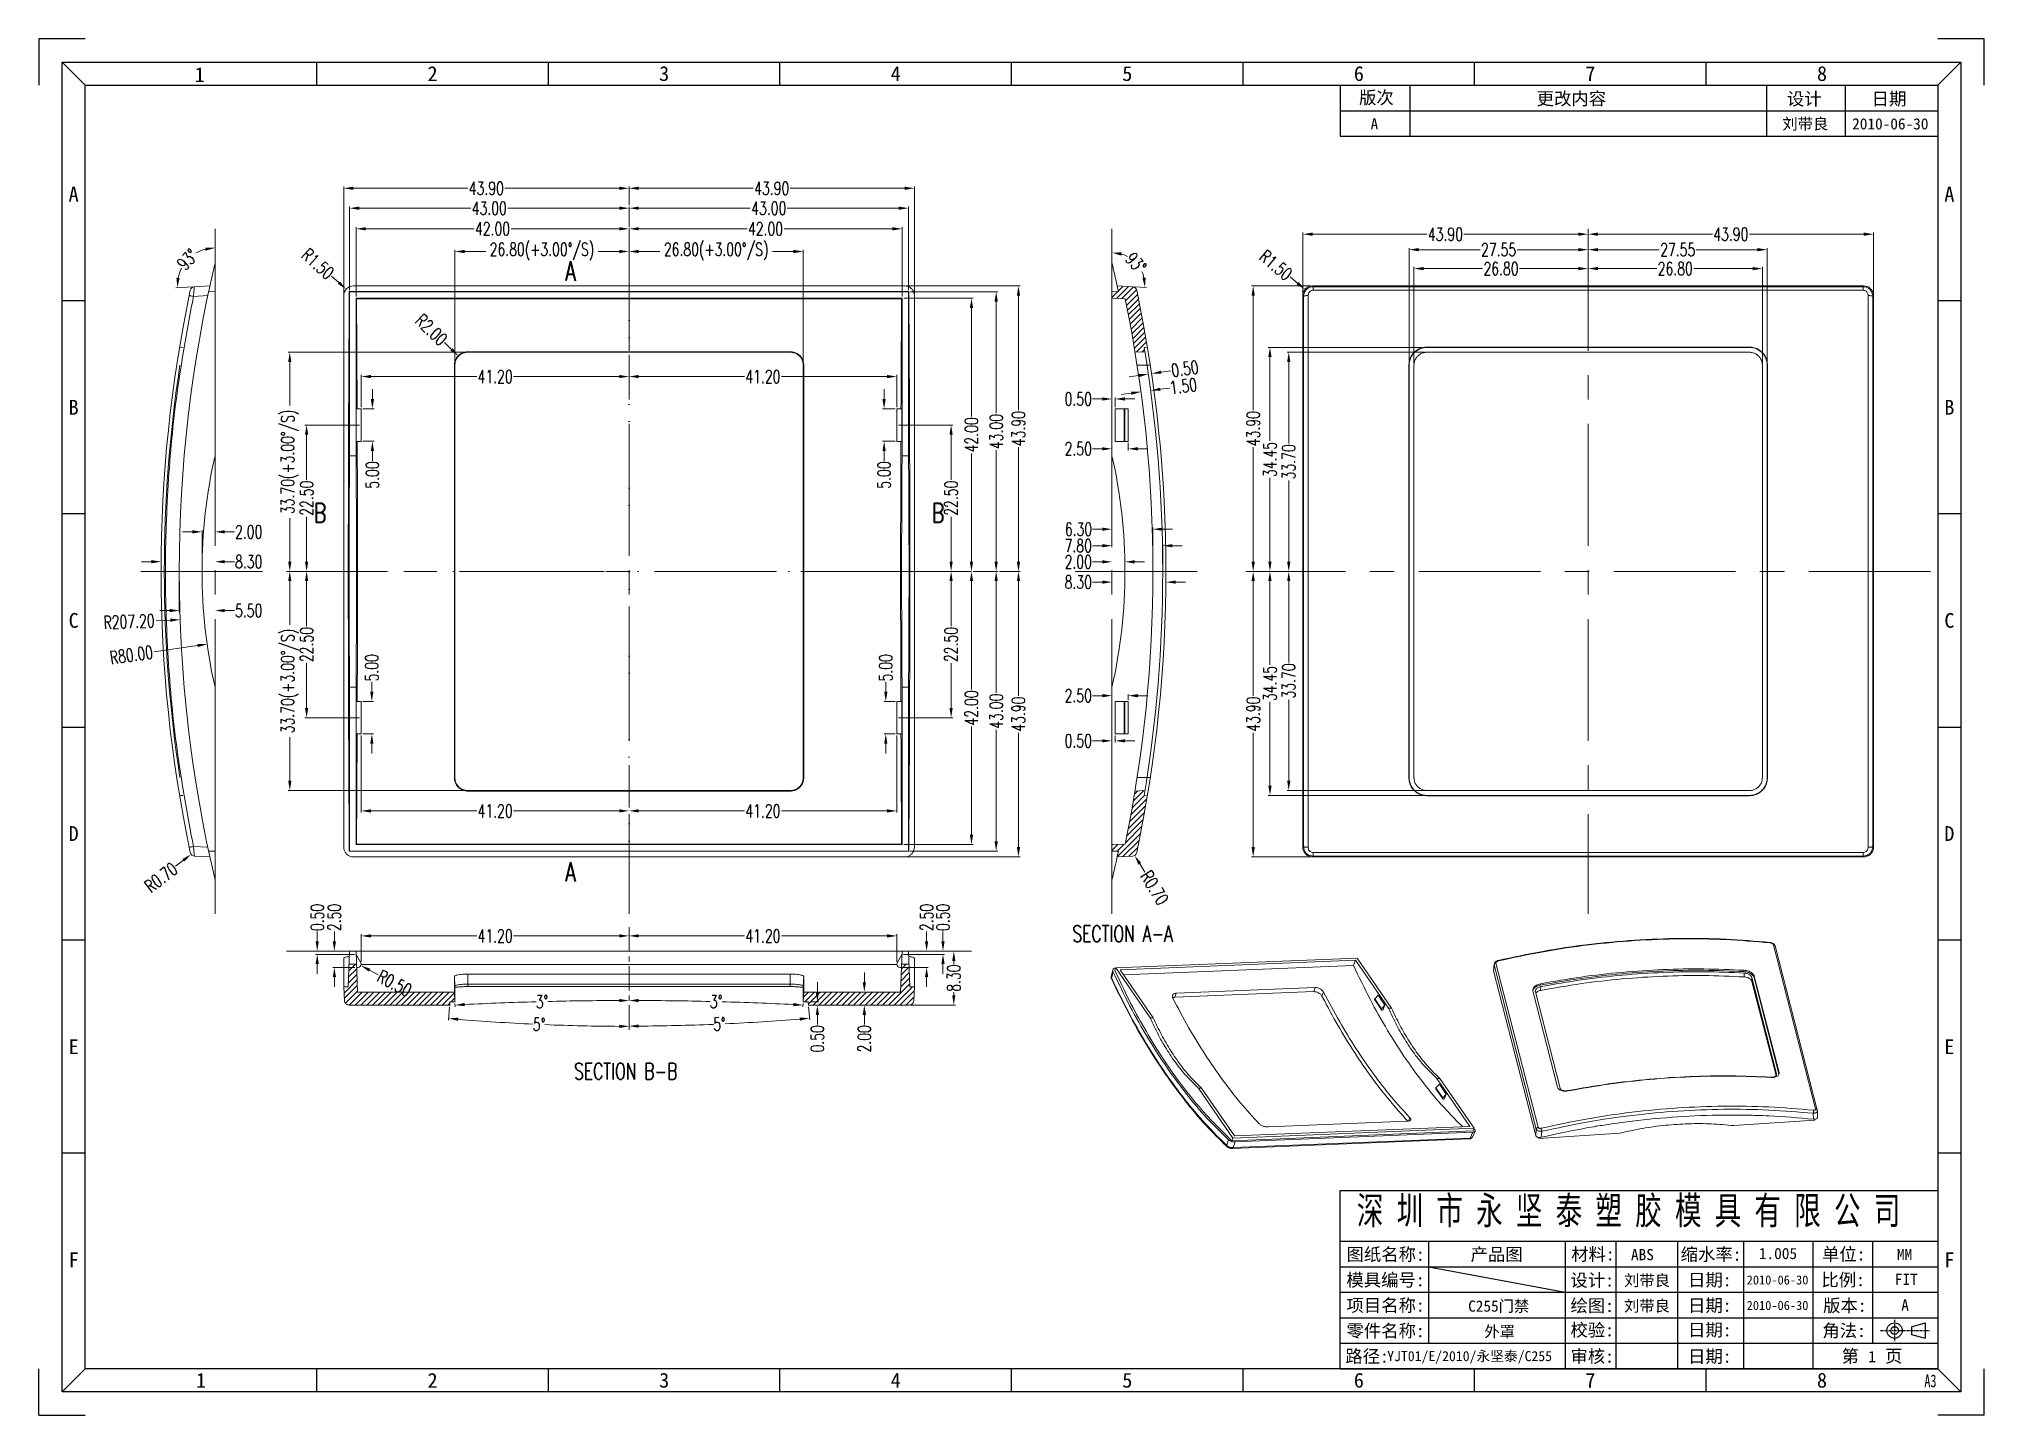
# Model space of a CAD drawing. Header units: millimetres. Extents: x 1179 to 2103, y 2567 to 2779.
# Drawn here: x 1179.1 to 1478.4, y 2567.4 to 2779 of the extents above; entities that cross this region are included whole.
import ezdxf
from ezdxf.enums import TextEntityAlignment as Align

# ---------------------------------------------------------------- set-up
doc = ezdxf.new("R2010")
doc.units = ezdxf.units.MM
doc.linetypes.add('CENTER', pattern=[0.6, 0.375, -0.075, 0.075, -0.075])
doc.linetypes.add('DIVIDE', pattern=[31.75, 12.7, -6.35, 0, -6.35, 0, -6.35])
doc.layers.get('0').update_dxf_attribs({"linetype": 'CONTINUOUS'})
doc.layers.get('Defpoints').update_dxf_attribs({"linetype": 'CONTINUOUS'})
for name, color, linetype, lineweight in [('dim', 82, 'CONTINUOUS', 9), ('hatch', 56, 'CONTINUOUS', 9), ('part', 7, 'CONTINUOUS', 20)]:
    doc.layers.add(name, color=color, linetype=linetype, lineweight=lineweight)
doc.layers.add('dtext', color=4, linetype='CONTINUOUS')
doc.styles.get("Standard").update_dxf_attribs({"font": 'romans.shx', "width": 0.7})
doc.styles.add('仿宋', font='SIMFANG.TTF', dxfattribs={"width": 0.7})
doc.styles.add('宋体', font='SimSun.ttf', dxfattribs={"width": 0.7})
doc.dimstyles.new('02', dxfattribs={"dimscale": 0.5, "dimtxt": 4, "dimasz": 3, "dimexe": 0.5, "dimexo": 0.5, "dimgap": 0.09, "dimtad": 0, "dimzin": 0, "dimdsep": 46, "dimtxsty": 'Standard', "dimcen": 0, "dimclrd": 256, "dimclre": 256, "dimclrt": 6, "dimazin": 2, "dimtp": 0.01, "dimtm": 0.01, "dimtfac": 1, "dimtofl": 0, "dimtmove": 0, "dimatfit": 0, "dimfxl": 0, "dimtolj": 1, "dimtzin": 0, "dimlwd": -1, "dimlwe": -1, "dimarcsym": 0})

msp = doc.modelspace()

# ---------------------------------------------------------------- texts
at = {"layer": 'dtext', "style": '仿宋'}
for s, p in [('版次', (1382.208, 2769.022)), ('更改内容', (1409.536, 2768.853)), ('设计', (1448.031, 2768.821)), ('日期', (1461.078, 2768.821)), ('图纸名称:', (1380.276, 2591.133)), ('产品图', (1399.368, 2591.133)), ('材料:', (1414.842, 2591.165)), ('缩水率:', (1431.682, 2591.133)), ('单位:', (1453.427, 2591.165)), ('模具编号:', (1380.261, 2587.193)), ('设计:', (1414.736, 2587.161)), ('日期:', (1432.828, 2587.204)), ('比例:', (1453.342, 2587.214)), ('项目名称:', (1380.276, 2583.296)), ('版本:', (1453.594, 2583.274)), ('绘图:', (1414.736, 2583.243)), ('日期:', (1432.828, 2583.285)), ('零件名称:', (1380.276, 2579.377)), ('校验:', (1414.736, 2579.506)), ('日期:', (1432.828, 2579.517)), ('角法:', (1453.484, 2579.409)), ('路径:', (1380.095, 2575.458)), ('审核:', (1414.736, 2575.458)), ('日期:', (1432.828, 2575.447)), (' 第   页', (1455.12, 2575.49))]:
    msp.add_text(s, height=1.9602, dxfattribs=at).set_placement(p)
at = {"layer": 'dtext', "color": 3, "style": '宋体'}
for s, height, p in [('A', 1.725, (1383.986, 2765.09)), ('刘带良', 1.7249, (1447.335, 2765.09)), ('2010-06-30', 1.7249, (1458.075, 2765.09)), ('ABS', 1.7249, (1424.05, 2591.206)), ('1.005', 1.7249, (1443.729, 2591.384)), ('MM', 1.7249, (1464.962, 2591.232)), ('刘带良', 1.7249, (1422.977, 2587.246)), ('2010-06-30', 1.3972, (1441.839, 2587.478)), ('FIT', 1.7249, (1464.635, 2587.403)), ('C255门禁', 1.7249, (1398.999, 2583.296)), ('刘带良', 1.7249, (1422.977, 2583.327)), ('2010-06-30', 1.3972, (1441.839, 2583.559)), ('A', 1.725, (1465.625, 2583.446)), ('外罩', 1.7249, (1401.487, 2579.377)), ('YJT01/E/2010/永坚泰/C255', 1.55245, (1386.542, 2575.689)), ('1', 1.725, (1460.559, 2575.531))]:
    msp.add_text(s, height=height, dxfattribs=at).set_placement(p)
at = {"layer": 'dtext', "color": 135, "insert": (1381.872, 2601.002), "char_height": 4.275, "width": 157.34384, "attachment_point": 1, "style": '宋体'}
msp.add_mtext('{\\C0;深 圳 市 永 坚 泰 塑 胶 模 具 有 限 公 司}', dxfattribs=at)
at = {"layer": 'hatch', "width": 0.7}
for s, height, p in [('A', 3, (1260.91, 2743.328)), ('B', 3, (1222.373, 2706.129)), ('B', 3, (1317.447, 2706.129)), ('A', 3, (1260.91, 2650.929)), ('SECTION A-A', 2.5, (1345.846, 2641.407)), ('SECTION B-B', 2.5, (1269.405, 2620.272))]:
    msp.add_text(s, height=height, dxfattribs=at).set_placement(p, align=Align.MIDDLE)

# ---------------------------------------------------------------- blocks, each defined once
blk = doc.blocks.new('ca3')
at = {"color": 8}
for p, q in [((10, 297), (0, 297)), ((0, 297), (0, 287)), ((420, 297), (410, 297)), ((420, 287), (420, 297)), ((0, 0), (0, 10)), ((420, 0), (420, 10)), ((0, 0), (10, 0)), ((420, 0), (410, 0))]:
    blk.add_line(p, q, dxfattribs=at)
for p, q in [((10, 287), (5, 292)), ((60, 287), (60, 292)), ((110, 287), (110, 292)), ((160, 287), (160, 292)), ((210, 287), (210, 292)), ((260, 287), (260, 292)), ((310, 287), (310, 292)), ((360, 287), (360, 292)), ((410, 287), (415, 292)), ((10, 240.5), (5, 240.5)), ((415, 240.5), (410, 240.5)), ((10, 194.5), (5, 194.5)), ((415, 194.5), (410, 194.5)), ((5, 148.5), (10, 148.5)), ((410, 148.5), (415, 148.5)), ((10, 102.5), (5, 102.5)), ((415, 102.5), (410, 102.5)), ((10, 56.5), (5, 56.5)), ((415, 56.5), (410, 56.5)), ((10, 10), (5, 5)), ((60, 5), (60, 10)), ((110, 5), (110, 10)), ((160, 5), (160, 10)), ((210, 5), (210, 10)), ((260, 5), (260, 10)), ((310, 5), (310, 10)), ((360, 5), (360, 10)), ((410, 10), (415, 5))]:
    blk.add_line(p, q)
for points in [[(5, 292), (415, 292), (415, 5), (5, 5)], [(10, 287), (410, 287), (410, 10), (10, 10)]]:
    blk.add_lwpolyline(points, close=True)
at = {"style": '宋体'}
for s, p in [('1', (34.72, 289.27)), ('2', (85, 289.5)), ('3', (135, 289.5)), ('4', (185, 289.5)), ('5', (235, 289.5)), ('6', (285, 289.5)), ('7', (335, 289.5)), ('8', (385, 289.5)), ('A', (7.5, 263.5)), ('A', (412.5, 263.5)), ('B', (7.5, 217.5)), ('B', (412.5, 217.5)), ('C', (7.5, 171.5)), ('C', (412.5, 171.5)), ('D', (7.5, 125.5)), ('D', (412.5, 125.5)), ('E', (7.5, 79.5)), ('E', (412.5, 79.5)), ('F', (7.5, 33.5)), ('F', (412.5, 33.5)), ('1', (35, 7.5)), ('2', (85, 7.5)), ('3', (135, 7.5)), ('4', (185, 7.5)), ('5', (235, 7.5)), ('6', (285, 7.5)), ('7', (335, 7.5)), ('8', (385, 7.5))]:
    blk.add_text(s, height=3.2, dxfattribs=at).set_placement(p, align=Align.MIDDLE)
at = {"layer": 'dtext', "style": '仿宋', "width": 0.7}
blk.add_text('A3', height=2.751, dxfattribs=at).set_placement((407.1, 6.01))
blk = doc.blocks.new('*D75')
at = {"layer": 'Defpoints', "color": 0}
for p in [(3027.65, -1214.34), (3028.8, -1215.3)]:
    blk.add_point(p, dxfattribs=at)
at = {"layer": 'dim'}
blk.add_line((3026.5, -1213.38), (3025.35, -1212.42), dxfattribs=at)
blk.add_solid([(3026.66, -1213.19), (3026.34, -1213.57), (3027.65, -1214.34)], dxfattribs=at)
at = {"layer": 'dim', "color": 6, "insert": (3023.16, -1210.6), "char_height": 2, "attachment_point": 5, "rotation": 320.1463}
blk.add_mtext('\\A1;R1.50', dxfattribs=at)
blk = doc.blocks.new('*D74')
at = {"layer": 'Defpoints', "color": 0}
for p in [(3019.67, -1257.7), (3019.67, -1257.7), (3028.78, -1301.6)]:
    blk.add_point(p, dxfattribs=at)
at = {"layer": 'dim'}
for p, q in [((3019.67, -1259.2), (3019.67, -1276.81)), ((3019.67, -1300.1), (3019.67, -1282.5)), ((3028.53, -1301.6), (3019.42, -1301.6))]:
    blk.add_line(p, q, dxfattribs=at)
for points in [[(3019.42, -1259.2), (3019.92, -1259.2), (3019.67, -1257.7)], [(3019.42, -1300.1), (3019.92, -1300.1), (3019.67, -1301.6)]]:
    blk.add_solid(points, dxfattribs=at)
at = {"layer": 'dim', "color": 6, "insert": (3019.67, -1279.65), "char_height": 2, "attachment_point": 5, "rotation": 90}
blk.add_mtext('\\A1;43.90', dxfattribs=at)
blk = doc.blocks.new('*D73')
at = {"layer": 'Defpoints', "color": 0}
for p in [(3028.78, -1213.8), (3019.67, -1257.7), (3019.67, -1257.7)]:
    blk.add_point(p, dxfattribs=at)
at = {"layer": 'dim'}
for p, q in [((3028.53, -1213.8), (3019.42, -1213.8)), ((3019.67, -1215.3), (3019.67, -1232.91)), ((3019.67, -1256.2), (3019.67, -1238.6))]:
    blk.add_line(p, q, dxfattribs=at)
for points in [[(3019.42, -1215.3), (3019.92, -1215.3), (3019.67, -1213.8)], [(3019.42, -1256.2), (3019.92, -1256.2), (3019.67, -1257.7)]]:
    blk.add_solid(points, dxfattribs=at)
at = {"layer": 'dim', "color": 6, "insert": (3019.67, -1235.75), "char_height": 2, "attachment_point": 5, "rotation": 90}
blk.add_mtext('\\A1;43.90', dxfattribs=at)
blk = doc.blocks.new('*D72')
at = {"layer": 'Defpoints', "color": 0}
for p in [(3022.25, -1257.7), (3022.25, -1257.7), (3046.4, -1292.15)]:
    blk.add_point(p, dxfattribs=at)
at = {"layer": 'dim'}
for p, q in [((3022.25, -1259.2), (3022.25, -1272.08)), ((3022.25, -1290.65), (3022.25, -1277.77)), ((3046.15, -1292.15), (3022, -1292.15))]:
    blk.add_line(p, q, dxfattribs=at)
for points in [[(3022, -1259.2), (3022.5, -1259.2), (3022.25, -1257.7)], [(3022, -1290.65), (3022.5, -1290.65), (3022.25, -1292.15)]]:
    blk.add_solid(points, dxfattribs=at)
at = {"layer": 'dim', "color": 6, "insert": (3022.25, -1274.93), "char_height": 2, "attachment_point": 5, "rotation": 90}
blk.add_mtext('\\A1;34.45', dxfattribs=at)
blk = doc.blocks.new('*D71')
at = {"layer": 'Defpoints', "color": 0}
for p in [(3025.14, -1257.7), (3025.14, -1257.7), (3046.4, -1291.4)]:
    blk.add_point(p, dxfattribs=at)
at = {"layer": 'dim'}
for p, q in [((3025.14, -1259.2), (3025.14, -1271.71)), ((3025.14, -1289.9), (3025.14, -1277.4)), ((3046.15, -1291.4), (3024.89, -1291.4))]:
    blk.add_line(p, q, dxfattribs=at)
for points in [[(3024.89, -1259.2), (3025.39, -1259.2), (3025.14, -1257.7)], [(3024.89, -1289.9), (3025.39, -1289.9), (3025.14, -1291.4)]]:
    blk.add_solid(points, dxfattribs=at)
at = {"layer": 'dim', "color": 6, "insert": (3025.14, -1274.55), "char_height": 2, "attachment_point": 5, "rotation": 90}
blk.add_mtext('\\A1;33.70', dxfattribs=at)
blk = doc.blocks.new('*D70')
at = {"layer": 'Defpoints', "color": 0}
for p in [(3046.4, -1223.25), (3022.25, -1257.7), (3022.25, -1257.7)]:
    blk.add_point(p, dxfattribs=at)
at = {"layer": 'dim'}
for p, q in [((3046.15, -1223.25), (3022, -1223.25)), ((3022.25, -1224.75), (3022.25, -1237.63)), ((3022.25, -1256.2), (3022.25, -1243.32))]:
    blk.add_line(p, q, dxfattribs=at)
for points in [[(3022, -1224.75), (3022.5, -1224.75), (3022.25, -1223.25)], [(3022, -1256.2), (3022.5, -1256.2), (3022.25, -1257.7)]]:
    blk.add_solid(points, dxfattribs=at)
at = {"layer": 'dim', "color": 6, "insert": (3022.25, -1240.48), "char_height": 2, "attachment_point": 5, "rotation": 90}
blk.add_mtext('\\A1;34.45', dxfattribs=at)
blk = doc.blocks.new('*D69')
at = {"layer": 'Defpoints', "color": 0}
for p in [(3046.4, -1224), (3025.14, -1257.7), (3025.14, -1257.7)]:
    blk.add_point(p, dxfattribs=at)
at = {"layer": 'dim'}
for p, q in [((3046.15, -1224), (3024.89, -1224)), ((3025.14, -1225.5), (3025.14, -1238.01)), ((3025.14, -1256.2), (3025.14, -1243.7))]:
    blk.add_line(p, q, dxfattribs=at)
for points in [[(3024.89, -1225.5), (3025.39, -1225.5), (3025.14, -1224)], [(3024.89, -1256.2), (3025.39, -1256.2), (3025.14, -1257.7)]]:
    blk.add_solid(points, dxfattribs=at)
at = {"layer": 'dim', "color": 6, "insert": (3025.14, -1240.85), "char_height": 2, "attachment_point": 5, "rotation": 90}
blk.add_mtext('\\A1;33.70', dxfattribs=at)
blk = doc.blocks.new('*D68')
at = {"layer": 'Defpoints', "color": 0}
for p in [(3071.2, -1205.85), (3071.2, -1205.85), (3027.3, -1215.3)]:
    blk.add_point(p, dxfattribs=at)
at = {"layer": 'dim'}
for p, q in [((3027.3, -1215.05), (3027.3, -1205.6)), ((3028.8, -1205.85), (3046.41, -1205.85)), ((3069.7, -1205.85), (3052.1, -1205.85))]:
    blk.add_line(p, q, dxfattribs=at)
for points in [[(3028.8, -1205.6), (3028.8, -1206.1), (3027.3, -1205.85)], [(3069.7, -1205.6), (3069.7, -1206.1), (3071.2, -1205.85)]]:
    blk.add_solid(points, dxfattribs=at)
at = {"layer": 'dim', "color": 6, "insert": (3049.25, -1205.85), "char_height": 2, "attachment_point": 5}
blk.add_mtext('\\A1;43.90', dxfattribs=at)
blk = doc.blocks.new('*D67')
at = {"layer": 'Defpoints', "color": 0}
for p in [(3071.2, -1205.85), (3071.2, -1205.85), (3115.1, -1215.3)]:
    blk.add_point(p, dxfattribs=at)
at = {"layer": 'dim'}
for p, q in [((3072.7, -1205.85), (3090.31, -1205.85)), ((3113.6, -1205.85), (3096, -1205.85)), ((3115.1, -1215.05), (3115.1, -1205.6))]:
    blk.add_line(p, q, dxfattribs=at)
for points in [[(3072.7, -1205.6), (3072.7, -1206.1), (3071.2, -1205.85)], [(3113.6, -1205.6), (3113.6, -1206.1), (3115.1, -1205.85)]]:
    blk.add_solid(points, dxfattribs=at)
at = {"layer": 'dim', "color": 6, "insert": (3093.15, -1205.85), "char_height": 2, "attachment_point": 5}
blk.add_mtext('\\A1;43.90', dxfattribs=at)
blk = doc.blocks.new('*D66')
at = {"layer": 'Defpoints', "color": 0}
for p in [(3071.2, -1208.23), (3071.2, -1208.23), (3098.75, -1226)]:
    blk.add_point(p, dxfattribs=at)
at = {"layer": 'dim'}
for p, q in [((3072.7, -1208.23), (3082.13, -1208.23)), ((3097.25, -1208.23), (3087.82, -1208.23)), ((3098.75, -1225.75), (3098.75, -1207.98))]:
    blk.add_line(p, q, dxfattribs=at)
for points in [[(3072.7, -1207.98), (3072.7, -1208.48), (3071.2, -1208.23)], [(3097.25, -1207.98), (3097.25, -1208.48), (3098.75, -1208.23)]]:
    blk.add_solid(points, dxfattribs=at)
at = {"layer": 'dim', "color": 6, "insert": (3084.98, -1208.23), "char_height": 2, "attachment_point": 5}
blk.add_mtext('\\A1;27.55', dxfattribs=at)
blk = doc.blocks.new('*D65')
at = {"layer": 'Defpoints', "color": 0}
for p in [(3071.2, -1208.23), (3071.2, -1208.23), (3043.65, -1226)]:
    blk.add_point(p, dxfattribs=at)
at = {"layer": 'dim'}
for p, q in [((3043.65, -1225.75), (3043.65, -1207.98)), ((3045.15, -1208.23), (3054.58, -1208.23)), ((3069.7, -1208.23), (3060.27, -1208.23))]:
    blk.add_line(p, q, dxfattribs=at)
for points in [[(3045.15, -1207.98), (3045.15, -1208.48), (3043.65, -1208.23)], [(3069.7, -1207.98), (3069.7, -1208.48), (3071.2, -1208.23)]]:
    blk.add_solid(points, dxfattribs=at)
at = {"layer": 'dim', "color": 6, "insert": (3057.43, -1208.23), "char_height": 2, "attachment_point": 5}
blk.add_mtext('\\A1;27.55', dxfattribs=at)
blk = doc.blocks.new('*D64')
at = {"layer": 'Defpoints', "color": 0}
for p in [(3071.2, -1211.14), (3071.2, -1211.14), (3044.4, -1226)]:
    blk.add_point(p, dxfattribs=at)
at = {"layer": 'dim'}
for p, q in [((3044.4, -1225.75), (3044.4, -1210.89)), ((3045.9, -1211.14), (3054.96, -1211.14)), ((3069.7, -1211.14), (3060.65, -1211.14))]:
    blk.add_line(p, q, dxfattribs=at)
for points in [[(3045.9, -1210.89), (3045.9, -1211.39), (3044.4, -1211.14)], [(3069.7, -1210.89), (3069.7, -1211.39), (3071.2, -1211.14)]]:
    blk.add_solid(points, dxfattribs=at)
at = {"layer": 'dim', "color": 6, "insert": (3057.8, -1211.14), "char_height": 2, "attachment_point": 5}
blk.add_mtext('\\A1;26.80', dxfattribs=at)
blk = doc.blocks.new('*D63')
at = {"layer": 'Defpoints', "color": 0}
for p in [(3071.2, -1211.14), (3071.2, -1211.14), (3098, -1226)]:
    blk.add_point(p, dxfattribs=at)
at = {"layer": 'dim'}
for p, q in [((3072.7, -1211.14), (3081.76, -1211.14)), ((3096.5, -1211.14), (3087.45, -1211.14)), ((3098, -1225.75), (3098, -1210.89))]:
    blk.add_line(p, q, dxfattribs=at)
for points in [[(3072.7, -1210.89), (3072.7, -1211.39), (3071.2, -1211.14)], [(3096.5, -1210.89), (3096.5, -1211.39), (3098, -1211.14)]]:
    blk.add_solid(points, dxfattribs=at)
at = {"layer": 'dim', "color": 6, "insert": (3084.6, -1211.14), "char_height": 2, "attachment_point": 5}
blk.add_mtext('\\A1;26.80', dxfattribs=at)
blk = doc.blocks.new('*D62')
at = {"layer": 'Defpoints', "color": 0}
for p in [(2973.61, -1316.09), (2973.61, -1316.09), (2966.74, -1324.39)]:
    blk.add_point(p, dxfattribs=at)
at = {"layer": 'dim'}
for p, q in [((2973.61, -1317.59), (2973.61, -1318.06)), ((2973.61, -1322.89), (2973.61, -1322.42)), ((2966.99, -1324.39), (2973.86, -1324.39))]:
    blk.add_line(p, q, dxfattribs=at)
for points in [[(2973.36, -1317.59), (2973.86, -1317.59), (2973.61, -1316.09)], [(2973.36, -1322.89), (2973.86, -1322.89), (2973.61, -1324.39)]]:
    blk.add_solid(points, dxfattribs=at)
at = {"layer": 'dim', "color": 6, "insert": (2973.61, -1320.24), "char_height": 2, "attachment_point": 5, "rotation": 90}
blk.add_mtext('\\A1;8.30', dxfattribs=at)
blk = doc.blocks.new('*D61')
at = {"layer": 'Defpoints', "color": 0}
for p in [(2951.2, -1323.89), (2952.62, -1324.39), (2952.62, -1324.39)]:
    blk.add_point(p, dxfattribs=at)
at = {"layer": 'dim'}
for p, q in [((2952.62, -1322.39), (2952.62, -1320.89)), ((2951.45, -1323.89), (2952.87, -1323.89)), ((2952.62, -1325.89), (2952.62, -1327.39))]:
    blk.add_line(p, q, dxfattribs=at)
for points in [[(2952.37, -1322.39), (2952.87, -1322.39), (2952.62, -1323.89)], [(2952.37, -1325.89), (2952.87, -1325.89), (2952.62, -1324.39)]]:
    blk.add_solid(points, dxfattribs=at)
at = {"layer": 'dim', "color": 6, "insert": (2952.62, -1329.57), "char_height": 2, "attachment_point": 5, "rotation": 90}
blk.add_mtext('\\A1;0.50', dxfattribs=at)
blk = doc.blocks.new('*D60')
at = {"layer": 'Defpoints', "color": 0}
for p in [(2959.85, -1322.39), (2959.85, -1324.39), (2959.85, -1324.39)]:
    blk.add_point(p, dxfattribs=at)
at = {"layer": 'dim'}
for p, q in [((2959.85, -1320.89), (2959.85, -1319.39)), ((2959.85, -1325.89), (2959.85, -1327.39))]:
    blk.add_line(p, q, dxfattribs=at)
for points in [[(2959.6, -1320.89), (2960.1, -1320.89), (2959.85, -1322.39)], [(2959.6, -1325.89), (2960.1, -1325.89), (2959.85, -1324.39)]]:
    blk.add_solid(points, dxfattribs=at)
at = {"layer": 'dim', "color": 6, "insert": (2959.85, -1329.57), "char_height": 2, "attachment_point": 5, "rotation": 90}
blk.add_mtext('\\A1;2.00', dxfattribs=at)
blk = doc.blocks.new('*D59')
at = {"layer": 'Defpoints', "color": 0}
for p in [(2881.95, -1318.09), (2882.4, -1318.32)]:
    blk.add_point(p, dxfattribs=at)
at = {"layer": 'dim'}
blk.add_line((2883.72, -1319.02), (2885.05, -1319.72), dxfattribs=at)
blk.add_solid([(2883.84, -1318.8), (2883.61, -1319.24), (2882.4, -1318.32)], dxfattribs=at)
at = {"layer": 'dim', "color": 6, "insert": (2887.57, -1321.04), "char_height": 2, "attachment_point": 5, "rotation": 332.3234}
blk.add_mtext('\\A1;R0.50', dxfattribs=at)
blk = doc.blocks.new('*D58')
at = {"layer": 'Defpoints', "color": 0}
for p in [(2923.65, -1312.42), (2950.53, -1322.39), (2941.51, -1324), (2950.45, -1323.89), (2923.65, -1326.09)]:
    blk.add_point(p, dxfattribs=at)
at = {"layer": 'dim'}
blk.add_line((2950.44, -1324.14), (2950.41, -1324.64), dxfattribs=at)
for start, end in [(88.6021, 89.832), (87.168, 88.3979)]:
    blk.add_arc((2923.65, -1835.27), 511.59, start, end, dxfattribs=at)
for points in [[(2925.15, -1323.94), (2925.15, -1323.44), (2923.65, -1323.69)], [(2948.94, -1324.06), (2948.92, -1324.56), (2950.43, -1324.39)]]:
    blk.add_solid(points, dxfattribs=at)
at = {"layer": 'dim', "color": 6, "insert": (2937.05, -1323.86), "char_height": 2, "attachment_point": 5, "rotation": 358.5}
blk.add_mtext('\\A1;3°', dxfattribs=at)
blk = doc.blocks.new('*D57')
at = {"layer": 'Defpoints', "color": 0}
for p in [(2923.65, -1312.42), (2896.78, -1322.39), (2896.85, -1323.89), (2914.73, -1323.77), (2923.65, -1326.09)]:
    blk.add_point(p, dxfattribs=at)
at = {"layer": 'dim'}
blk.add_line((2896.87, -1324.14), (2896.89, -1324.64), dxfattribs=at)
for start, end in [(91.6021, 92.832), (90.168, 91.3979)]:
    blk.add_arc((2923.65, -1835.27), 511.59, start, end, dxfattribs=at)
for points in [[(2898.39, -1324.56), (2898.36, -1324.06), (2896.88, -1324.39)], [(2922.15, -1323.44), (2922.15, -1323.94), (2923.65, -1323.69)]]:
    blk.add_solid(points, dxfattribs=at)
at = {"layer": 'dim', "color": 6, "insert": (2910.26, -1323.86), "char_height": 2, "attachment_point": 5, "rotation": 1.5}
blk.add_mtext('\\A1;3°', dxfattribs=at)
blk = doc.blocks.new('*D56')
at = {"layer": 'Defpoints', "color": 0}
for p in [(2923.65, -1312.42), (2896.06, -1324.39), (2896.1, -1323.89), (2905.12, -1327.12), (2923.65, -1327.79)]:
    blk.add_point(p, dxfattribs=at)
at = {"layer": 'dim'}
blk.add_line((2896.04, -1324.64), (2895.86, -1326.7), dxfattribs=at)
for start, end in [(265.2699, 267.3447), (267.6725, 269.7303)]:
    blk.add_arc((2923.65, -1008.98), 318.68, start, end, dxfattribs=at)
for points in [[(2897.35, -1326.82), (2897.4, -1326.32), (2895.88, -1326.45)], [(2922.15, -1327.41), (2922.15, -1327.91), (2923.65, -1327.66)]]:
    blk.add_solid(points, dxfattribs=at)
at = {"layer": 'dim', "color": 6, "insert": (2909.8, -1327.36), "char_height": 2, "attachment_point": 5, "rotation": 357.5086}
blk.add_mtext('\\A1;5°', dxfattribs=at)
blk = doc.blocks.new('*D55')
at = {"layer": 'Defpoints', "color": 0}
for p in [(2923.65, -1312.42), (2951.2, -1323.89), (2951.25, -1324.39), (2923.65, -1327.79), (2932.92, -1327.49)]:
    blk.add_point(p, dxfattribs=at)
at = {"layer": 'dim'}
blk.add_line((2951.27, -1324.64), (2951.45, -1326.66), dxfattribs=at)
for start, end in [(270.2697, 272.336), (272.6638, 274.7301)]:
    blk.add_arc((2923.65, -1008.98), 318.64, start, end, dxfattribs=at)
for points in [[(2925.15, -1327.87), (2925.15, -1327.37), (2923.65, -1327.62)], [(2949.91, -1326.29), (2949.95, -1326.78), (2951.42, -1326.41)]]:
    blk.add_solid(points, dxfattribs=at)
at = {"layer": 'dim', "color": 6, "insert": (2937.55, -1327.32), "char_height": 2, "attachment_point": 5, "rotation": 2.4999}
blk.add_mtext('\\A1;5°', dxfattribs=at)
blk = doc.blocks.new('*D54')
at = {"layer": 'Defpoints', "color": 0}
for p in [(2875.68, -1316.09), (2875.68, -1316.09), (2881.67, -1316.59)]:
    blk.add_point(p, dxfattribs=at)
at = {"layer": 'dim'}
for p, q in [((2875.68, -1314.59), (2875.68, -1313.09)), ((2881.42, -1316.59), (2875.43, -1316.59)), ((2875.68, -1318.09), (2875.68, -1319.59))]:
    blk.add_line(p, q, dxfattribs=at)
for points in [[(2875.43, -1314.59), (2875.93, -1314.59), (2875.68, -1316.09)], [(2875.43, -1318.09), (2875.93, -1318.09), (2875.68, -1316.59)]]:
    blk.add_solid(points, dxfattribs=at)
at = {"layer": 'dim', "color": 6, "insert": (2875.68, -1310.91), "char_height": 2, "attachment_point": 5, "rotation": 90}
blk.add_mtext('\\A1;0.50', dxfattribs=at)
blk = doc.blocks.new('*D53')
at = {"layer": 'Defpoints', "color": 0}
for p in [(2878.32, -1316.09), (2878.32, -1316.09), (2881.74, -1318.59)]:
    blk.add_point(p, dxfattribs=at)
at = {"layer": 'dim'}
for p, q in [((2878.32, -1314.59), (2878.32, -1313.09)), ((2881.49, -1318.59), (2878.07, -1318.59)), ((2878.32, -1320.09), (2878.32, -1321.59))]:
    blk.add_line(p, q, dxfattribs=at)
for points in [[(2878.07, -1314.59), (2878.57, -1314.59), (2878.32, -1316.09)], [(2878.07, -1320.09), (2878.57, -1320.09), (2878.32, -1318.59)]]:
    blk.add_solid(points, dxfattribs=at)
at = {"layer": 'dim', "color": 6, "insert": (2878.32, -1310.91), "char_height": 2, "attachment_point": 5, "rotation": 90}
blk.add_mtext('\\A1;2.50', dxfattribs=at)
blk = doc.blocks.new('*D52')
at = {"layer": 'Defpoints', "color": 0}
for p in [(2923.65, -1313.75), (2923.65, -1313.75), (2882.45, -1317.99)]:
    blk.add_point(p, dxfattribs=at)
at = {"layer": 'dim'}
for p, q in [((2882.45, -1317.74), (2882.45, -1313.5)), ((2883.95, -1313.75), (2900.21, -1313.75)), ((2922.15, -1313.75), (2905.9, -1313.75))]:
    blk.add_line(p, q, dxfattribs=at)
for points in [[(2883.95, -1313.5), (2883.95, -1314), (2882.45, -1313.75)], [(2922.15, -1313.5), (2922.15, -1314), (2923.65, -1313.75)]]:
    blk.add_solid(points, dxfattribs=at)
at = {"layer": 'dim', "color": 6, "insert": (2903.05, -1313.75), "char_height": 2, "attachment_point": 5}
blk.add_mtext('\\A1;41.20', dxfattribs=at)
blk = doc.blocks.new('*D51')
at = {"layer": 'Defpoints', "color": 0}
for p in [(2923.65, -1313.75), (2923.65, -1313.75), (2964.85, -1317.99)]:
    blk.add_point(p, dxfattribs=at)
at = {"layer": 'dim'}
for p, q in [((2964.85, -1317.74), (2964.85, -1313.5)), ((2925.15, -1313.75), (2941.41, -1313.75)), ((2963.35, -1313.75), (2947.1, -1313.75))]:
    blk.add_line(p, q, dxfattribs=at)
for points in [[(2925.15, -1313.5), (2925.15, -1314), (2923.65, -1313.75)], [(2963.35, -1313.5), (2963.35, -1314), (2964.85, -1313.75)]]:
    blk.add_solid(points, dxfattribs=at)
at = {"layer": 'dim', "color": 6, "insert": (2944.25, -1313.75), "char_height": 2, "attachment_point": 5}
blk.add_mtext('\\A1;41.20', dxfattribs=at)
blk = doc.blocks.new('*D50')
at = {"layer": 'Defpoints', "color": 0}
for p in [(2965.64, -1316.59), (2971.95, -1316.09), (2971.95, -1316.09)]:
    blk.add_point(p, dxfattribs=at)
at = {"layer": 'dim'}
for p, q in [((2971.95, -1314.59), (2971.95, -1313.09)), ((2965.89, -1316.59), (2972.2, -1316.59)), ((2971.95, -1318.09), (2971.95, -1319.59))]:
    blk.add_line(p, q, dxfattribs=at)
for points in [[(2971.7, -1314.59), (2972.2, -1314.59), (2971.95, -1316.09)], [(2971.7, -1318.09), (2972.2, -1318.09), (2971.95, -1316.59)]]:
    blk.add_solid(points, dxfattribs=at)
at = {"layer": 'dim', "color": 6, "insert": (2971.95, -1310.91), "char_height": 2, "attachment_point": 5, "rotation": 90}
blk.add_mtext('\\A1;0.50', dxfattribs=at)
blk = doc.blocks.new('*D49')
at = {"layer": 'Defpoints', "color": 0}
for p in [(2969.43, -1316.09), (2969.43, -1316.09), (2965.46, -1318.59)]:
    blk.add_point(p, dxfattribs=at)
at = {"layer": 'dim'}
for p, q in [((2969.43, -1314.59), (2969.43, -1313.09)), ((2965.71, -1318.59), (2969.68, -1318.59)), ((2969.43, -1320.09), (2969.43, -1321.59))]:
    blk.add_line(p, q, dxfattribs=at)
for points in [[(2969.18, -1314.59), (2969.68, -1314.59), (2969.43, -1316.09)], [(2969.18, -1320.09), (2969.68, -1320.09), (2969.43, -1318.59)]]:
    blk.add_solid(points, dxfattribs=at)
at = {"layer": 'dim', "color": 6, "insert": (2969.43, -1310.91), "char_height": 2, "attachment_point": 5, "rotation": 90}
blk.add_mtext('\\A1;2.50', dxfattribs=at)
blk = doc.blocks.new('*D48')
at = {"layer": 'Defpoints', "color": 0}
for p in [(3001.07, -1300.78), (3001.43, -1301.38)]:
    blk.add_point(p, dxfattribs=at)
at = {"layer": 'dim'}
blk.add_line((3002.22, -1302.66), (3003, -1303.93), dxfattribs=at)
blk.add_solid([(3002.43, -1302.52), (3002, -1302.79), (3001.43, -1301.38)], dxfattribs=at)
at = {"layer": 'dim', "color": 6, "insert": (3004.49, -1306.36), "char_height": 2, "attachment_point": 5, "rotation": 301.5239}
blk.add_mtext('\\A1;R0.70', dxfattribs=at)
blk = doc.blocks.new('*D47')
at = {"layer": 'Defpoints', "color": 0}
for p in [(2997.94, -1205.02), (3002.43, -1211.37), (2998.74, -1213.8), (3001.1, -1213.93), (2997.94, -1310.38)]:
    blk.add_point(p, dxfattribs=at)
at = {"layer": 'dim'}
blk.add_line((3001.35, -1213.94), (3003.27, -1214.04), dxfattribs=at)
for start, end in [(61.5864, 73.0333), (13.9667, 25.4136)]:
    blk.add_arc((2997.94, -1213.76), 5.08, start, end, dxfattribs=at)
for points in [[(2999.39, -1209.15), (2999.46, -1208.65), (2997.94, -1208.68)], [(3003.13, -1212.51), (3002.63, -1212.56), (3003.02, -1214.03)]]:
    blk.add_solid(points, dxfattribs=at)
at = {"layer": 'dim', "color": 6, "insert": (3001.63, -1210.26), "char_height": 2, "attachment_point": 5, "rotation": 313.5}
blk.add_mtext('\\A1;93°', dxfattribs=at)
blk = doc.blocks.new('*D46')
at = {"layer": 'Defpoints', "color": 0}
for p in [(3003.89, -1229.89), (3003.89, -1229.89), (3002.41, -1230.09)]:
    blk.add_point(p, dxfattribs=at)
at = {"layer": 'dim'}
for p, q in [((3005.38, -1229.69), (3006.87, -1229.5)), ((3000.92, -1230.29), (2999.43, -1230.49))]:
    blk.add_line(p, q, dxfattribs=at)
for points in [[(3005.35, -1229.45), (3005.41, -1229.94), (3003.89, -1229.89)], [(3000.89, -1230.04), (3000.95, -1230.54), (3002.41, -1230.09)]]:
    blk.add_solid(points, dxfattribs=at)
at = {"layer": 'dim', "color": 6, "insert": (3008.93, -1229.22), "char_height": 2, "attachment_point": 5, "rotation": 7.628}
blk.add_mtext('\\A1;1.50', dxfattribs=at)
blk = doc.blocks.new('*D45')
at = {"layer": 'Defpoints', "color": 0}
for p in [(3003.54, -1227.36), (3004.03, -1227.29), (3004.03, -1227.29)]:
    blk.add_point(p, dxfattribs=at)
at = {"layer": 'dim'}
for p, q in [((3005.52, -1227.08), (3007, -1226.86)), ((3002.05, -1227.58), (3000.57, -1227.8)), ((3003.58, -1227.61), (3003.58, -1227.61)), ((3004.07, -1227.54), (3004.07, -1227.54))]:
    blk.add_line(p, q, dxfattribs=at)
for points in [[(3005.48, -1226.83), (3005.55, -1227.32), (3004.03, -1227.29)], [(3002.02, -1227.33), (3002.09, -1227.83), (3003.54, -1227.36)]]:
    blk.add_solid(points, dxfattribs=at)
at = {"layer": 'dim', "color": 6, "insert": (3009.16, -1226.54), "char_height": 2, "attachment_point": 5, "rotation": 8.3263}
blk.add_mtext('\\A1;0.50', dxfattribs=at)
blk = doc.blocks.new('*D44')
at = {"layer": 'Defpoints', "color": 0}
for p in [(2997.94, -1238.85), (2997.94, -1238.85), (3000.44, -1237.7)]:
    blk.add_point(p, dxfattribs=at)
at = {"layer": 'dim'}
for p, q in [((2996.44, -1238.85), (2994.94, -1238.85)), ((3000.44, -1237.95), (3000.44, -1239.1)), ((3001.94, -1238.85), (3003.44, -1238.85))]:
    blk.add_line(p, q, dxfattribs=at)
for points in [[(2996.44, -1238.6), (2996.44, -1239.1), (2997.94, -1238.85)], [(3001.94, -1238.6), (3001.94, -1239.1), (3000.44, -1238.85)]]:
    blk.add_solid(points, dxfattribs=at)
at = {"layer": 'dim', "color": 6, "insert": (2992.76, -1238.85), "char_height": 2, "attachment_point": 5}
blk.add_mtext('\\A1;2.50', dxfattribs=at)
blk = doc.blocks.new('*D43')
at = {"layer": 'Defpoints', "color": 0}
for p in [(2997.94, -1231.19), (2997.94, -1231.19), (2998.44, -1232.7)]:
    blk.add_point(p, dxfattribs=at)
at = {"layer": 'dim'}
for p, q in [((2996.44, -1231.19), (2994.94, -1231.19)), ((2998.44, -1232.45), (2998.44, -1230.94)), ((2999.94, -1231.19), (3001.44, -1231.19))]:
    blk.add_line(p, q, dxfattribs=at)
for points in [[(2996.44, -1230.94), (2996.44, -1231.44), (2997.94, -1231.19)], [(2999.94, -1230.94), (2999.94, -1231.44), (2998.44, -1231.19)]]:
    blk.add_solid(points, dxfattribs=at)
at = {"layer": 'dim', "color": 6, "insert": (2992.76, -1231.19), "char_height": 2, "attachment_point": 5}
blk.add_mtext('\\A1;0.50', dxfattribs=at)
blk = doc.blocks.new('*D42')
at = {"layer": 'Defpoints', "color": 0}
for p in [(2997.94, -1259.35), (2997.94, -1259.35), (3006.25, -1257.7)]:
    blk.add_point(p, dxfattribs=at)
at = {"layer": 'dim'}
for p, q in [((2996.44, -1259.35), (2994.94, -1259.35)), ((3006.25, -1257.95), (3006.25, -1259.6)), ((3007.75, -1259.35), (3009.25, -1259.35))]:
    blk.add_line(p, q, dxfattribs=at)
for points in [[(2996.44, -1259.1), (2996.44, -1259.6), (2997.94, -1259.35)], [(3007.75, -1259.1), (3007.75, -1259.6), (3006.25, -1259.35)]]:
    blk.add_solid(points, dxfattribs=at)
at = {"layer": 'dim', "color": 6, "insert": (2992.76, -1259.35), "char_height": 2, "attachment_point": 5}
blk.add_mtext('\\A1;8.30', dxfattribs=at)
blk = doc.blocks.new('*D41')
at = {"layer": 'Defpoints', "color": 0}
for p in [(2997.94, -1252.24), (2997.94, -1253.75), (3005.75, -1257.7)]:
    blk.add_point(p, dxfattribs=at)
at = {"layer": 'dim'}
for p, q in [((2996.44, -1253.75), (2994.94, -1253.75)), ((2997.94, -1252.49), (2997.94, -1254)), ((3005.75, -1257.45), (3005.75, -1253.5)), ((3007.25, -1253.75), (3008.75, -1253.75))]:
    blk.add_line(p, q, dxfattribs=at)
for points in [[(2996.44, -1253.5), (2996.44, -1254), (2997.94, -1253.75)], [(3007.25, -1253.5), (3007.25, -1254), (3005.75, -1253.75)]]:
    blk.add_solid(points, dxfattribs=at)
at = {"layer": 'dim', "color": 6, "insert": (2992.76, -1253.75), "char_height": 2, "attachment_point": 5}
blk.add_mtext('\\A1;7.80', dxfattribs=at)
blk = doc.blocks.new('*D40')
at = {"layer": 'Defpoints', "color": 0}
for p in [(2997.94, -1251.21), (2997.94, -1251.21), (3004.25, -1257.7)]:
    blk.add_point(p, dxfattribs=at)
at = {"layer": 'dim'}
for p, q in [((2996.44, -1251.21), (2994.94, -1251.21)), ((3004.25, -1257.45), (3004.25, -1250.96)), ((3005.75, -1251.21), (3007.25, -1251.21))]:
    blk.add_line(p, q, dxfattribs=at)
for points in [[(2996.44, -1250.96), (2996.44, -1251.46), (2997.94, -1251.21)], [(3005.75, -1250.96), (3005.75, -1251.46), (3004.25, -1251.21)]]:
    blk.add_solid(points, dxfattribs=at)
at = {"layer": 'dim', "color": 6, "insert": (2992.8, -1251.21), "char_height": 2, "attachment_point": 5}
blk.add_mtext('\\A1;6.30', dxfattribs=at)
blk = doc.blocks.new('*D39')
at = {"layer": 'Defpoints', "color": 0}
for p in [(2997.94, -1256.23), (2997.94, -1256.23), (2999.94, -1257.7)]:
    blk.add_point(p, dxfattribs=at)
at = {"layer": 'dim'}
for p, q in [((2996.44, -1256.23), (2994.94, -1256.23)), ((2999.94, -1257.45), (2999.94, -1255.98)), ((3001.44, -1256.23), (3002.94, -1256.23))]:
    blk.add_line(p, q, dxfattribs=at)
for points in [[(2996.44, -1255.98), (2996.44, -1256.48), (2997.94, -1256.23)], [(3001.44, -1255.98), (3001.44, -1256.48), (2999.94, -1256.23)]]:
    blk.add_solid(points, dxfattribs=at)
at = {"layer": 'dim', "color": 6, "insert": (2992.76, -1256.23), "char_height": 2, "attachment_point": 5}
blk.add_mtext('\\A1;2.00', dxfattribs=at)
blk = doc.blocks.new('*D38')
at = {"layer": 'Defpoints', "color": 0}
for p in [(2997.94, -1276.81), (2997.94, -1276.81), (3000.44, -1277.7)]:
    blk.add_point(p, dxfattribs=at)
at = {"layer": 'dim'}
for p, q in [((2996.44, -1276.81), (2994.94, -1276.81)), ((3000.44, -1277.45), (3000.44, -1276.56)), ((3001.94, -1276.81), (3003.44, -1276.81))]:
    blk.add_line(p, q, dxfattribs=at)
for points in [[(2996.44, -1276.56), (2996.44, -1277.06), (2997.94, -1276.81)], [(3001.94, -1276.56), (3001.94, -1277.06), (3000.44, -1276.81)]]:
    blk.add_solid(points, dxfattribs=at)
at = {"layer": 'dim', "color": 6, "insert": (2992.76, -1276.81), "char_height": 2, "attachment_point": 5}
blk.add_mtext('\\A1;2.50', dxfattribs=at)
blk = doc.blocks.new('*D37')
at = {"layer": 'Defpoints', "color": 0}
for p in [(2997.94, -1283.76), (2997.94, -1283.76), (2998.44, -1282.7)]:
    blk.add_point(p, dxfattribs=at)
at = {"layer": 'dim'}
for p, q in [((2996.44, -1283.76), (2994.94, -1283.76)), ((2998.44, -1282.95), (2998.44, -1284.01)), ((2999.94, -1283.76), (3001.44, -1283.76))]:
    blk.add_line(p, q, dxfattribs=at)
for points in [[(2996.44, -1283.51), (2996.44, -1284.01), (2997.94, -1283.76)], [(2999.94, -1283.51), (2999.94, -1284.01), (2998.44, -1283.76)]]:
    blk.add_solid(points, dxfattribs=at)
at = {"layer": 'dim', "color": 6, "insert": (2992.76, -1283.76), "char_height": 2, "attachment_point": 5}
blk.add_mtext('\\A1;0.50', dxfattribs=at)
blk = doc.blocks.new('*D36')
at = {"layer": 'Defpoints', "color": 0}
for p in [(2856.28, -1301.21), (2856.84, -1300.78)]:
    blk.add_point(p, dxfattribs=at)
at = {"layer": 'dim'}
blk.add_line((2855.09, -1302.12), (2853.9, -1303.03), dxfattribs=at)
blk.add_solid([(2854.94, -1301.92), (2855.24, -1302.32), (2856.28, -1301.21)], dxfattribs=at)
at = {"layer": 'dim', "color": 6, "insert": (2851.65, -1304.77), "char_height": 2, "attachment_point": 5, "rotation": 37.5373}
blk.add_mtext('\\A1;R0.70', dxfattribs=at)
blk = doc.blocks.new('*D35')
at = {"layer": 'Defpoints', "color": 0}
for p in [(2859.96, -1205.02), (2856.97, -1208.78), (2856.8, -1213.93), (2859.16, -1213.8), (2859.96, -1310.38)]:
    blk.add_point(p, dxfattribs=at)
at = {"layer": 'dim'}
blk.add_line((2856.55, -1213.94), (2853.91, -1214.08), dxfattribs=at)
for start, end in [(104.8342, 120.7366), (152.2634, 168.1658)]:
    blk.add_arc((2859.96, -1213.76), 5.81, start, end, dxfattribs=at)
for points in [[(2858.44, -1207.9), (2858.5, -1208.39), (2859.96, -1207.95)], [(2854.52, -1212.59), (2854.02, -1212.55), (2854.16, -1214.06)]]:
    blk.add_solid(points, dxfattribs=at)
at = {"layer": 'dim', "color": 6, "insert": (2855.74, -1209.76), "char_height": 2, "attachment_point": 5, "rotation": 46.5}
blk.add_mtext('\\A1;93°', dxfattribs=at)
blk = doc.blocks.new('*D34')
at = {"layer": 'Defpoints', "color": 0}
for p in [(2859.96, -1256.21), (2859.96, -1256.21), (2851.66, -1257.7)]:
    blk.add_point(p, dxfattribs=at)
at = {"layer": 'dim'}
for p, q in [((2850.16, -1256.21), (2848.66, -1256.21)), ((2851.66, -1257.45), (2851.66, -1255.96)), ((2861.46, -1256.21), (2862.96, -1256.21))]:
    blk.add_line(p, q, dxfattribs=at)
for points in [[(2850.16, -1255.96), (2850.16, -1256.46), (2851.66, -1256.21)], [(2861.46, -1255.96), (2861.46, -1256.46), (2859.96, -1256.21)]]:
    blk.add_solid(points, dxfattribs=at)
at = {"layer": 'dim', "color": 6, "insert": (2865.14, -1256.21), "char_height": 2, "attachment_point": 5}
blk.add_mtext('\\A1;8.30', dxfattribs=at)
blk = doc.blocks.new('*D33')
at = {"layer": 'Defpoints', "color": 0}
for p in [(2854.46, -1257.7), (2859.96, -1263.72), (2859.96, -1263.72)]:
    blk.add_point(p, dxfattribs=at)
at = {"layer": 'dim'}
for p, q in [((2854.46, -1257.95), (2854.46, -1263.97)), ((2852.96, -1263.72), (2851.46, -1263.72)), ((2861.46, -1263.72), (2862.96, -1263.72))]:
    blk.add_line(p, q, dxfattribs=at)
for points in [[(2852.96, -1263.47), (2852.96, -1263.97), (2854.46, -1263.72)], [(2861.46, -1263.47), (2861.46, -1263.97), (2859.96, -1263.72)]]:
    blk.add_solid(points, dxfattribs=at)
at = {"layer": 'dim', "color": 6, "insert": (2865.14, -1263.72), "char_height": 2, "attachment_point": 5}
blk.add_mtext('\\A1;5.50', dxfattribs=at)
blk = doc.blocks.new('*D32')
at = {"layer": 'Defpoints', "color": 0}
for p in [(3061.66, -1257.7), (2854.59, -1265.13)]:
    blk.add_point(p, dxfattribs=at)
at = {"layer": 'dim'}
blk.add_line((2850.91, -1265.27), (2853.09, -1265.19), dxfattribs=at)
blk.add_solid([(2853.08, -1264.94), (2853.1, -1265.44), (2854.59, -1265.13)], dxfattribs=at)
at = {"layer": 'dim', "color": 6, "insert": (2846.74, -1265.42), "char_height": 2, "attachment_point": 5, "rotation": 2.0553}
blk.add_mtext('\\A1;R207.20', dxfattribs=at)
blk = doc.blocks.new('*D31')
at = {"layer": 'Defpoints', "color": 0}
for p in [(2937.96, -1257.7), (2858.75, -1268.89)]:
    blk.add_point(p, dxfattribs=at)
at = {"layer": 'dim'}
blk.add_line((2850.57, -1270.05), (2857.26, -1269.1), dxfattribs=at)
blk.add_solid([(2857.23, -1268.86), (2857.3, -1269.35), (2858.75, -1268.89)], dxfattribs=at)
at = {"layer": 'dim', "color": 6, "insert": (2847.09, -1270.54), "char_height": 2, "attachment_point": 5, "rotation": 8.0421}
blk.add_mtext('\\A1;R80.00', dxfattribs=at)
blk = doc.blocks.new('*D30')
at = {"layer": 'Defpoints', "color": 0}
for p in [(2859.96, -1251.62), (2859.96, -1251.62), (2857.96, -1257.7)]:
    blk.add_point(p, dxfattribs=at)
at = {"layer": 'dim'}
for p, q in [((2856.46, -1251.62), (2854.96, -1251.62)), ((2857.96, -1257.45), (2857.96, -1251.37)), ((2861.46, -1251.62), (2862.96, -1251.62))]:
    blk.add_line(p, q, dxfattribs=at)
for points in [[(2856.46, -1251.37), (2856.46, -1251.87), (2857.96, -1251.62)], [(2861.46, -1251.37), (2861.46, -1251.87), (2859.96, -1251.62)]]:
    blk.add_solid(points, dxfattribs=at)
at = {"layer": 'dim', "color": 6, "insert": (2865.14, -1251.62), "char_height": 2, "attachment_point": 5}
blk.add_mtext('\\A1;2.00', dxfattribs=at)
blk = doc.blocks.new('*D29')
at = {"layer": 'Defpoints', "color": 0}
for p in [(2880.13, -1214.3), (2881.25, -1215.3)]:
    blk.add_point(p, dxfattribs=at)
at = {"layer": 'dim'}
blk.add_line((2879.02, -1213.3), (2877.9, -1212.31), dxfattribs=at)
blk.add_solid([(2879.18, -1213.12), (2878.85, -1213.49), (2880.13, -1214.3)], dxfattribs=at)
at = {"layer": 'dim', "color": 6, "insert": (2875.77, -1210.41), "char_height": 2, "attachment_point": 5, "rotation": 318.2365}
blk.add_mtext('\\A1;R1.50', dxfattribs=at)
blk = doc.blocks.new('*D28')
at = {"layer": 'Defpoints', "color": 0}
for p in [(2897.42, -1224.61), (2898.85, -1226)]:
    blk.add_point(p, dxfattribs=at)
at = {"layer": 'dim'}
blk.add_line((2896.34, -1223.56), (2895.27, -1222.52), dxfattribs=at)
blk.add_solid([(2896.52, -1223.39), (2896.17, -1223.74), (2897.42, -1224.61)], dxfattribs=at)
at = {"layer": 'dim', "color": 6, "insert": (2893.23, -1220.54), "char_height": 2, "attachment_point": 5, "rotation": 315.8446}
blk.add_mtext('\\A1;R2.00', dxfattribs=at)
blk = doc.blocks.new('*D27')
at = {"layer": 'Defpoints', "color": 0}
for p in [(2964.85, -1282.7), (2923.65, -1294.53), (2923.65, -1294.53)]:
    blk.add_point(p, dxfattribs=at)
at = {"layer": 'dim'}
for p, q in [((2964.85, -1282.95), (2964.85, -1294.78)), ((2925.15, -1294.53), (2941.41, -1294.53)), ((2963.35, -1294.53), (2947.1, -1294.53))]:
    blk.add_line(p, q, dxfattribs=at)
for points in [[(2925.15, -1294.28), (2925.15, -1294.78), (2923.65, -1294.53)], [(2963.35, -1294.28), (2963.35, -1294.78), (2964.85, -1294.53)]]:
    blk.add_solid(points, dxfattribs=at)
at = {"layer": 'dim', "color": 6, "insert": (2944.25, -1294.53), "char_height": 2, "attachment_point": 5}
blk.add_mtext('\\A1;41.20', dxfattribs=at)
blk = doc.blocks.new('*D26')
at = {"layer": 'Defpoints', "color": 0}
for p in [(2882.45, -1282.7), (2923.65, -1294.53), (2923.65, -1294.53)]:
    blk.add_point(p, dxfattribs=at)
at = {"layer": 'dim'}
for p, q in [((2882.45, -1282.95), (2882.45, -1294.78)), ((2883.95, -1294.53), (2900.21, -1294.53)), ((2922.15, -1294.53), (2905.9, -1294.53))]:
    blk.add_line(p, q, dxfattribs=at)
for points in [[(2883.95, -1294.28), (2883.95, -1294.78), (2882.45, -1294.53)], [(2922.15, -1294.28), (2922.15, -1294.78), (2923.65, -1294.53)]]:
    blk.add_solid(points, dxfattribs=at)
at = {"layer": 'dim', "color": 6, "insert": (2903.05, -1294.53), "char_height": 2, "attachment_point": 5}
blk.add_mtext('\\A1;41.20', dxfattribs=at)
blk = doc.blocks.new('*D25')
at = {"layer": 'Defpoints', "color": 0}
for p in [(2882.45, -1277.7), (2884.08, -1277.7), (2882.45, -1282.7)]:
    blk.add_point(p, dxfattribs=at)
at = {"layer": 'dim'}
for p, q in [((2884.08, -1276.2), (2884.08, -1274.7)), ((2882.7, -1277.7), (2884.33, -1277.7)), ((2882.7, -1282.7), (2884.33, -1282.7)), ((2884.08, -1284.2), (2884.08, -1285.7))]:
    blk.add_line(p, q, dxfattribs=at)
for points in [[(2883.83, -1276.2), (2884.33, -1276.2), (2884.08, -1277.7)], [(2883.83, -1284.2), (2884.33, -1284.2), (2884.08, -1282.7)]]:
    blk.add_solid(points, dxfattribs=at)
at = {"layer": 'dim', "color": 6, "insert": (2884.08, -1272.52), "char_height": 2, "attachment_point": 5, "rotation": 90}
blk.add_mtext('\\A1;5.00', dxfattribs=at)
blk = doc.blocks.new('*D24')
at = {"layer": 'Defpoints', "color": 0}
for p in [(2963.15, -1277.7), (2964.85, -1277.7), (2964.85, -1282.7)]:
    blk.add_point(p, dxfattribs=at)
at = {"layer": 'dim'}
for p, q in [((2963.15, -1276.2), (2963.15, -1274.7)), ((2964.6, -1277.7), (2962.9, -1277.7)), ((2964.6, -1282.7), (2962.9, -1282.7)), ((2963.15, -1284.2), (2963.15, -1285.7))]:
    blk.add_line(p, q, dxfattribs=at)
for points in [[(2962.9, -1276.2), (2963.4, -1276.2), (2963.15, -1277.7)], [(2962.9, -1284.2), (2963.4, -1284.2), (2963.15, -1282.7)]]:
    blk.add_solid(points, dxfattribs=at)
at = {"layer": 'dim', "color": 6, "insert": (2963.15, -1272.52), "char_height": 2, "attachment_point": 5, "rotation": 90}
blk.add_mtext('\\A1;5.00', dxfattribs=at)
blk = doc.blocks.new('*D23')
at = {"layer": 'Defpoints', "color": 0}
for p in [(2923.65, -1227.74), (2923.65, -1227.74), (2964.85, -1232.7)]:
    blk.add_point(p, dxfattribs=at)
at = {"layer": 'dim'}
for p, q in [((2925.15, -1227.74), (2941.41, -1227.74)), ((2963.35, -1227.74), (2947.1, -1227.74)), ((2964.85, -1232.45), (2964.85, -1227.49))]:
    blk.add_line(p, q, dxfattribs=at)
for points in [[(2925.15, -1227.49), (2925.15, -1227.99), (2923.65, -1227.74)], [(2963.35, -1227.49), (2963.35, -1227.99), (2964.85, -1227.74)]]:
    blk.add_solid(points, dxfattribs=at)
at = {"layer": 'dim', "color": 6, "insert": (2944.25, -1227.74), "char_height": 2, "attachment_point": 5}
blk.add_mtext('\\A1;41.20', dxfattribs=at)
blk = doc.blocks.new('*D22')
at = {"layer": 'Defpoints', "color": 0}
for p in [(2923.65, -1227.74), (2923.65, -1227.74), (2882.45, -1232.7)]:
    blk.add_point(p, dxfattribs=at)
at = {"layer": 'dim'}
for p, q in [((2882.45, -1232.45), (2882.45, -1227.49)), ((2883.95, -1227.74), (2900.21, -1227.74)), ((2922.15, -1227.74), (2905.9, -1227.74))]:
    blk.add_line(p, q, dxfattribs=at)
for points in [[(2883.95, -1227.49), (2883.95, -1227.99), (2882.45, -1227.74)], [(2922.15, -1227.49), (2922.15, -1227.99), (2923.65, -1227.74)]]:
    blk.add_solid(points, dxfattribs=at)
at = {"layer": 'dim', "color": 6, "insert": (2903.05, -1227.74), "char_height": 2, "attachment_point": 5}
blk.add_mtext('\\A1;41.20', dxfattribs=at)
blk = doc.blocks.new('*D21')
at = {"layer": 'Defpoints', "color": 0}
for p in [(2923.65, -1198.79), (2923.65, -1198.79), (2967.55, -1215.3)]:
    blk.add_point(p, dxfattribs=at)
at = {"layer": 'dim'}
for p, q in [((2925.15, -1198.79), (2942.76, -1198.79)), ((2966.05, -1198.79), (2948.45, -1198.79)), ((2967.55, -1215.05), (2967.55, -1198.54))]:
    blk.add_line(p, q, dxfattribs=at)
for points in [[(2925.15, -1198.54), (2925.15, -1199.04), (2923.65, -1198.79)], [(2966.05, -1198.54), (2966.05, -1199.04), (2967.55, -1198.79)]]:
    blk.add_solid(points, dxfattribs=at)
at = {"layer": 'dim', "color": 6, "insert": (2945.6, -1198.79), "char_height": 2, "attachment_point": 5}
blk.add_mtext('\\A1;43.90', dxfattribs=at)
blk = doc.blocks.new('*D20')
at = {"layer": 'Defpoints', "color": 0}
for p in [(2923.65, -1198.79), (2923.65, -1201.6), (2879.75, -1215.3)]:
    blk.add_point(p, dxfattribs=at)
at = {"layer": 'dim'}
for p, q in [((2879.75, -1215.05), (2879.75, -1198.54)), ((2881.25, -1198.79), (2898.86, -1198.79)), ((2922.15, -1198.79), (2904.55, -1198.79)), ((2923.65, -1201.35), (2923.65, -1198.54))]:
    blk.add_line(p, q, dxfattribs=at)
for points in [[(2881.25, -1198.54), (2881.25, -1199.04), (2879.75, -1198.79)], [(2922.15, -1198.54), (2922.15, -1199.04), (2923.65, -1198.79)]]:
    blk.add_solid(points, dxfattribs=at)
at = {"layer": 'dim', "color": 6, "insert": (2901.7, -1198.79), "char_height": 2, "attachment_point": 5}
blk.add_mtext('\\A1;43.90', dxfattribs=at)
blk = doc.blocks.new('*D19')
at = {"layer": 'Defpoints', "color": 0}
for p in [(2923.65, -1201.85), (2923.65, -1201.85), (2880.65, -1214.7)]:
    blk.add_point(p, dxfattribs=at)
at = {"layer": 'dim'}
for p, q in [((2880.65, -1214.45), (2880.65, -1201.6)), ((2882.15, -1201.85), (2899.31, -1201.85)), ((2922.15, -1201.85), (2905, -1201.85))]:
    blk.add_line(p, q, dxfattribs=at)
for points in [[(2882.15, -1201.6), (2882.15, -1202.1), (2880.65, -1201.85)], [(2922.15, -1201.6), (2922.15, -1202.1), (2923.65, -1201.85)]]:
    blk.add_solid(points, dxfattribs=at)
at = {"layer": 'dim', "color": 6, "insert": (2902.15, -1201.85), "char_height": 2, "attachment_point": 5}
blk.add_mtext('\\A1;43.00', dxfattribs=at)
blk = doc.blocks.new('*D18')
at = {"layer": 'Defpoints', "color": 0}
for p in [(2923.65, -1201.85), (2923.65, -1205.02), (2966.65, -1214.7)]:
    blk.add_point(p, dxfattribs=at)
at = {"layer": 'dim'}
for p, q in [((2923.65, -1204.77), (2923.65, -1201.6)), ((2925.15, -1201.85), (2942.31, -1201.85)), ((2965.15, -1201.85), (2948, -1201.85)), ((2966.65, -1214.45), (2966.65, -1201.6))]:
    blk.add_line(p, q, dxfattribs=at)
for points in [[(2925.15, -1201.6), (2925.15, -1202.1), (2923.65, -1201.85)], [(2965.15, -1201.6), (2965.15, -1202.1), (2966.65, -1201.85)]]:
    blk.add_solid(points, dxfattribs=at)
at = {"layer": 'dim', "color": 6, "insert": (2945.15, -1201.85), "char_height": 2, "attachment_point": 5}
blk.add_mtext('\\A1;43.00', dxfattribs=at)
blk = doc.blocks.new('*D17')
at = {"layer": 'Defpoints', "color": 0}
for p in [(2923.65, -1205.02), (2923.65, -1205.02), (2965.65, -1215.7)]:
    blk.add_point(p, dxfattribs=at)
at = {"layer": 'dim'}
for p, q in [((2925.15, -1205.02), (2941.81, -1205.02)), ((2964.15, -1205.02), (2947.5, -1205.02)), ((2965.65, -1215.45), (2965.65, -1204.77))]:
    blk.add_line(p, q, dxfattribs=at)
for points in [[(2925.15, -1204.77), (2925.15, -1205.27), (2923.65, -1205.02)], [(2964.15, -1204.77), (2964.15, -1205.27), (2965.65, -1205.02)]]:
    blk.add_solid(points, dxfattribs=at)
at = {"layer": 'dim', "color": 6, "insert": (2944.65, -1205.02), "char_height": 2, "attachment_point": 5}
blk.add_mtext('\\A1;42.00', dxfattribs=at)
blk = doc.blocks.new('*D16')
at = {"layer": 'Defpoints', "color": 0}
for p in [(2923.65, -1205.02), (2923.65, -1205.02), (2881.65, -1215.7)]:
    blk.add_point(p, dxfattribs=at)
at = {"layer": 'dim'}
for p, q in [((2881.65, -1215.45), (2881.65, -1204.77)), ((2883.15, -1205.02), (2899.81, -1205.02)), ((2922.15, -1205.02), (2905.5, -1205.02))]:
    blk.add_line(p, q, dxfattribs=at)
for points in [[(2883.15, -1204.77), (2883.15, -1205.27), (2881.65, -1205.02)], [(2922.15, -1204.77), (2922.15, -1205.27), (2923.65, -1205.02)]]:
    blk.add_solid(points, dxfattribs=at)
at = {"layer": 'dim', "color": 6, "insert": (2902.65, -1205.02), "char_height": 2, "attachment_point": 5}
blk.add_mtext('\\A1;42.00', dxfattribs=at)
blk = doc.blocks.new('*D15')
at = {"layer": 'Defpoints', "color": 0}
for p in [(2923.65, -1208.51), (2923.65, -1208.51), (2950.45, -1226)]:
    blk.add_point(p, dxfattribs=at)
at = {"layer": 'dim'}
for p, q in [((2925.15, -1208.51), (2928.41, -1208.51)), ((2948.95, -1208.51), (2945.7, -1208.51)), ((2950.45, -1225.75), (2950.45, -1208.26))]:
    blk.add_line(p, q, dxfattribs=at)
for points in [[(2925.15, -1208.26), (2925.15, -1208.76), (2923.65, -1208.51)], [(2948.95, -1208.26), (2948.95, -1208.76), (2950.45, -1208.51)]]:
    blk.add_solid(points, dxfattribs=at)
at = {"layer": 'dim', "color": 6, "insert": (2937.05, -1208.51), "char_height": 2, "attachment_point": 5}
blk.add_mtext('\\A1;26.80(+3.00%%d/S)', dxfattribs=at)
blk = doc.blocks.new('*D14')
at = {"layer": 'Defpoints', "color": 0}
for p in [(2923.65, -1208.51), (2923.65, -1208.51), (2896.85, -1226)]:
    blk.add_point(p, dxfattribs=at)
at = {"layer": 'dim'}
for p, q in [((2896.85, -1225.75), (2896.85, -1208.26)), ((2898.35, -1208.51), (2901.61, -1208.51)), ((2922.15, -1208.51), (2918.9, -1208.51))]:
    blk.add_line(p, q, dxfattribs=at)
for points in [[(2898.35, -1208.26), (2898.35, -1208.76), (2896.85, -1208.51)], [(2922.15, -1208.26), (2922.15, -1208.76), (2923.65, -1208.51)]]:
    blk.add_solid(points, dxfattribs=at)
at = {"layer": 'dim', "color": 6, "insert": (2910.25, -1208.51), "char_height": 2, "attachment_point": 5}
blk.add_mtext('\\A1;26.80(+3.00%%d/S)', dxfattribs=at)
blk = doc.blocks.new('*D13')
at = {"layer": 'Defpoints', "color": 0}
for p in [(2964.85, -1232.7), (2962.89, -1237.7), (2964.85, -1237.7)]:
    blk.add_point(p, dxfattribs=at)
at = {"layer": 'dim'}
for p, q in [((2962.89, -1231.2), (2962.89, -1229.7)), ((2964.6, -1232.7), (2962.64, -1232.7)), ((2964.6, -1237.7), (2962.64, -1237.7)), ((2962.89, -1239.2), (2962.89, -1240.7))]:
    blk.add_line(p, q, dxfattribs=at)
for points in [[(2962.64, -1231.2), (2963.14, -1231.2), (2962.89, -1232.7)], [(2962.64, -1239.2), (2963.14, -1239.2), (2962.89, -1237.7)]]:
    blk.add_solid(points, dxfattribs=at)
at = {"layer": 'dim', "color": 6, "insert": (2962.89, -1242.88), "char_height": 2, "attachment_point": 5, "rotation": 90}
blk.add_mtext('\\A1;5.00', dxfattribs=at)
blk = doc.blocks.new('*D12')
at = {"layer": 'Defpoints', "color": 0}
for p in [(2874.05, -1257.7), (2874.05, -1257.7), (2882.45, -1280.2)]:
    blk.add_point(p, dxfattribs=at)
at = {"layer": 'dim'}
for p, q in [((2874.05, -1259.2), (2874.05, -1266.11)), ((2874.05, -1278.7), (2874.05, -1271.8)), ((2882.2, -1280.2), (2873.8, -1280.2))]:
    blk.add_line(p, q, dxfattribs=at)
for points in [[(2873.8, -1259.2), (2874.3, -1259.2), (2874.05, -1257.7)], [(2873.8, -1278.7), (2874.3, -1278.7), (2874.05, -1280.2)]]:
    blk.add_solid(points, dxfattribs=at)
at = {"layer": 'dim', "color": 6, "insert": (2874.05, -1268.95), "char_height": 2, "attachment_point": 5, "rotation": 90}
blk.add_mtext('\\A1;22.50', dxfattribs=at)
blk = doc.blocks.new('*D11')
at = {"layer": 'Defpoints', "color": 0}
for p in [(2882.45, -1235.2), (2874.05, -1257.7), (2874.05, -1257.7)]:
    blk.add_point(p, dxfattribs=at)
at = {"layer": 'dim'}
for p, q in [((2882.2, -1235.2), (2873.8, -1235.2)), ((2874.05, -1236.7), (2874.05, -1243.61)), ((2874.05, -1256.2), (2874.05, -1249.3))]:
    blk.add_line(p, q, dxfattribs=at)
for points in [[(2873.8, -1236.7), (2874.3, -1236.7), (2874.05, -1235.2)], [(2873.8, -1256.2), (2874.3, -1256.2), (2874.05, -1257.7)]]:
    blk.add_solid(points, dxfattribs=at)
at = {"layer": 'dim', "color": 6, "insert": (2874.05, -1246.45), "char_height": 2, "attachment_point": 5, "rotation": 90}
blk.add_mtext('\\A1;22.50', dxfattribs=at)
blk = doc.blocks.new('*D10')
at = {"layer": 'Defpoints', "color": 0}
for p in [(2882.45, -1232.7), (2882.45, -1237.7), (2884.17, -1237.7)]:
    blk.add_point(p, dxfattribs=at)
at = {"layer": 'dim'}
for p, q in [((2884.17, -1231.2), (2884.17, -1229.7)), ((2882.7, -1232.7), (2884.42, -1232.7)), ((2882.7, -1237.7), (2884.42, -1237.7)), ((2884.17, -1239.2), (2884.17, -1240.7))]:
    blk.add_line(p, q, dxfattribs=at)
for points in [[(2883.92, -1231.2), (2884.42, -1231.2), (2884.17, -1232.7)], [(2883.92, -1239.2), (2884.42, -1239.2), (2884.17, -1237.7)]]:
    blk.add_solid(points, dxfattribs=at)
at = {"layer": 'dim', "color": 6, "insert": (2884.17, -1242.88), "char_height": 2, "attachment_point": 5, "rotation": 90}
blk.add_mtext('\\A1;5.00', dxfattribs=at)
blk = doc.blocks.new('*D9')
at = {"layer": 'Defpoints', "color": 0}
for p in [(2871.46, -1257.7), (2871.46, -1257.7), (2898.85, -1291.4)]:
    blk.add_point(p, dxfattribs=at)
at = {"layer": 'dim'}
for p, q in [((2871.46, -1259.2), (2871.46, -1265.91)), ((2871.46, -1289.9), (2871.46, -1283.2)), ((2898.6, -1291.4), (2871.21, -1291.4))]:
    blk.add_line(p, q, dxfattribs=at)
for points in [[(2871.21, -1259.2), (2871.71, -1259.2), (2871.46, -1257.7)], [(2871.21, -1289.9), (2871.71, -1289.9), (2871.46, -1291.4)]]:
    blk.add_solid(points, dxfattribs=at)
at = {"layer": 'dim', "color": 6, "insert": (2871.46, -1274.55), "char_height": 2, "attachment_point": 5, "rotation": 90}
blk.add_mtext('\\A1;33.70(+3.00%%d/S)', dxfattribs=at)
blk = doc.blocks.new('*D8')
at = {"layer": 'Defpoints', "color": 0}
for p in [(2898.85, -1224), (2871.46, -1257.7), (2871.46, -1257.7)]:
    blk.add_point(p, dxfattribs=at)
at = {"layer": 'dim'}
for p, q in [((2898.6, -1224), (2871.21, -1224)), ((2871.46, -1225.5), (2871.46, -1232.21)), ((2871.46, -1256.2), (2871.46, -1249.5))]:
    blk.add_line(p, q, dxfattribs=at)
for points in [[(2871.21, -1225.5), (2871.71, -1225.5), (2871.46, -1224)], [(2871.21, -1256.2), (2871.71, -1256.2), (2871.46, -1257.7)]]:
    blk.add_solid(points, dxfattribs=at)
at = {"layer": 'dim', "color": 6, "insert": (2871.46, -1240.85), "char_height": 2, "attachment_point": 5, "rotation": 90}
blk.add_mtext('\\A1;33.70(+3.00%%d/S)', dxfattribs=at)
blk = doc.blocks.new('*D7')
at = {"layer": 'Defpoints', "color": 0}
for p in [(2983.56, -1257.7), (2983.56, -1257.7), (2966.07, -1301.6)]:
    blk.add_point(p, dxfattribs=at)
at = {"layer": 'dim'}
for p, q in [((2983.56, -1259.2), (2983.56, -1276.81)), ((2983.56, -1300.1), (2983.56, -1282.5)), ((2966.32, -1301.6), (2983.81, -1301.6))]:
    blk.add_line(p, q, dxfattribs=at)
for points in [[(2983.31, -1259.2), (2983.81, -1259.2), (2983.56, -1257.7)], [(2983.31, -1300.1), (2983.81, -1300.1), (2983.56, -1301.6)]]:
    blk.add_solid(points, dxfattribs=at)
at = {"layer": 'dim', "color": 6, "insert": (2983.56, -1279.65), "char_height": 2, "attachment_point": 5, "rotation": 90}
blk.add_mtext('\\A1;43.90', dxfattribs=at)
blk = doc.blocks.new('*D6')
at = {"layer": 'Defpoints', "color": 0}
for p in [(2966.07, -1213.8), (2980.38, -1257.7), (2983.56, -1257.7)]:
    blk.add_point(p, dxfattribs=at)
at = {"layer": 'dim'}
for p, q in [((2966.32, -1213.8), (2983.81, -1213.8)), ((2983.56, -1215.3), (2983.56, -1232.91)), ((2983.56, -1256.2), (2983.56, -1238.6)), ((2980.63, -1257.7), (2983.81, -1257.7))]:
    blk.add_line(p, q, dxfattribs=at)
for points in [[(2983.31, -1215.3), (2983.81, -1215.3), (2983.56, -1213.8)], [(2983.31, -1256.2), (2983.81, -1256.2), (2983.56, -1257.7)]]:
    blk.add_solid(points, dxfattribs=at)
at = {"layer": 'dim', "color": 6, "insert": (2983.56, -1235.75), "char_height": 2, "attachment_point": 5, "rotation": 90}
blk.add_mtext('\\A1;43.90', dxfattribs=at)
blk = doc.blocks.new('*D5')
at = {"layer": 'Defpoints', "color": 0}
for p in [(2980.13, -1257.7), (2980.13, -1257.7), (2966.65, -1300.7)]:
    blk.add_point(p, dxfattribs=at)
at = {"layer": 'dim'}
for p, q in [((2980.13, -1259.2), (2980.13, -1276.36)), ((2980.13, -1299.2), (2980.13, -1282.05)), ((2966.9, -1300.7), (2980.38, -1300.7))]:
    blk.add_line(p, q, dxfattribs=at)
for points in [[(2979.88, -1259.2), (2980.38, -1259.2), (2980.13, -1257.7)], [(2979.88, -1299.2), (2980.38, -1299.2), (2980.13, -1300.7)]]:
    blk.add_solid(points, dxfattribs=at)
at = {"layer": 'dim', "color": 6, "insert": (2980.13, -1279.2), "char_height": 2, "attachment_point": 5, "rotation": 90}
blk.add_mtext('\\A1;43.00', dxfattribs=at)
blk = doc.blocks.new('*D4')
at = {"layer": 'Defpoints', "color": 0}
for p in [(2966.65, -1214.7), (2976.33, -1257.7), (2980.13, -1257.7)]:
    blk.add_point(p, dxfattribs=at)
at = {"layer": 'dim'}
for p, q in [((2966.9, -1214.7), (2980.38, -1214.7)), ((2980.13, -1216.2), (2980.13, -1233.36)), ((2980.13, -1256.2), (2980.13, -1239.05)), ((2976.58, -1257.7), (2980.38, -1257.7))]:
    blk.add_line(p, q, dxfattribs=at)
for points in [[(2979.88, -1216.2), (2980.38, -1216.2), (2980.13, -1214.7)], [(2979.88, -1256.2), (2980.38, -1256.2), (2980.13, -1257.7)]]:
    blk.add_solid(points, dxfattribs=at)
at = {"layer": 'dim', "color": 6, "insert": (2980.13, -1236.2), "char_height": 2, "attachment_point": 5, "rotation": 90}
blk.add_mtext('\\A1;43.00', dxfattribs=at)
blk = doc.blocks.new('*D3')
at = {"layer": 'Defpoints', "color": 0}
for p in [(2976.33, -1257.7), (2976.33, -1257.7), (2965.65, -1299.7)]:
    blk.add_point(p, dxfattribs=at)
at = {"layer": 'dim'}
for p, q in [((2976.33, -1259.2), (2976.33, -1275.86)), ((2976.33, -1298.2), (2976.33, -1281.55)), ((2965.9, -1299.7), (2976.58, -1299.7))]:
    blk.add_line(p, q, dxfattribs=at)
for points in [[(2976.08, -1259.2), (2976.58, -1259.2), (2976.33, -1257.7)], [(2976.08, -1298.2), (2976.58, -1298.2), (2976.33, -1299.7)]]:
    blk.add_solid(points, dxfattribs=at)
at = {"layer": 'dim', "color": 6, "insert": (2976.33, -1278.7), "char_height": 2, "attachment_point": 5, "rotation": 90}
blk.add_mtext('\\A1;42.00', dxfattribs=at)
blk = doc.blocks.new('*D2')
at = {"layer": 'Defpoints', "color": 0}
for p in [(2965.65, -1215.7), (2976.33, -1257.7), (2976.33, -1257.7)]:
    blk.add_point(p, dxfattribs=at)
at = {"layer": 'dim'}
for p, q in [((2965.9, -1215.7), (2976.58, -1215.7)), ((2976.33, -1217.2), (2976.33, -1233.86)), ((2976.33, -1256.2), (2976.33, -1239.55))]:
    blk.add_line(p, q, dxfattribs=at)
for points in [[(2976.08, -1217.2), (2976.58, -1217.2), (2976.33, -1215.7)], [(2976.08, -1256.2), (2976.58, -1256.2), (2976.33, -1257.7)]]:
    blk.add_solid(points, dxfattribs=at)
at = {"layer": 'dim', "color": 6, "insert": (2976.33, -1236.7), "char_height": 2, "attachment_point": 5, "rotation": 90}
blk.add_mtext('\\A1;42.00', dxfattribs=at)
blk = doc.blocks.new('*D1')
at = {"layer": 'Defpoints', "color": 0}
for p in [(2973.2, -1257.7), (2973.2, -1257.7), (2964.85, -1280.2)]:
    blk.add_point(p, dxfattribs=at)
at = {"layer": 'dim'}
for p, q in [((2973.2, -1259.2), (2973.2, -1266.11)), ((2973.2, -1278.7), (2973.2, -1271.8)), ((2965.1, -1280.2), (2973.45, -1280.2))]:
    blk.add_line(p, q, dxfattribs=at)
for points in [[(2972.95, -1259.2), (2973.45, -1259.2), (2973.2, -1257.7)], [(2972.95, -1278.7), (2973.45, -1278.7), (2973.2, -1280.2)]]:
    blk.add_solid(points, dxfattribs=at)
at = {"layer": 'dim', "color": 6, "insert": (2973.2, -1268.95), "char_height": 2, "attachment_point": 5, "rotation": 90}
blk.add_mtext('\\A1;22.50', dxfattribs=at)
blk = doc.blocks.new('*D0')
at = {"layer": 'Defpoints', "color": 0}
for p in [(2964.85, -1235.2), (2973.2, -1257.7), (2973.2, -1257.7)]:
    blk.add_point(p, dxfattribs=at)
at = {"layer": 'dim'}
for p, q in [((2965.1, -1235.2), (2973.45, -1235.2)), ((2973.2, -1236.7), (2973.2, -1243.61)), ((2973.2, -1256.2), (2973.2, -1249.3))]:
    blk.add_line(p, q, dxfattribs=at)
for points in [[(2972.95, -1236.7), (2973.45, -1236.7), (2973.2, -1235.2)], [(2972.95, -1256.2), (2973.45, -1256.2), (2973.2, -1257.7)]]:
    blk.add_solid(points, dxfattribs=at)
at = {"layer": 'dim', "color": 6, "insert": (2973.2, -1246.45), "char_height": 2, "attachment_point": 5, "rotation": 90}
blk.add_mtext('\\A1;22.50', dxfattribs=at)

# ---------------------------------------------------------------- dimensions: what is measured, and where the dimension line sits
at = {"layer": 'dim'}
for base, p1, p2, picture, middle in [((1269.91, 2756.044), (1226.01, 2739.53), (1269.91, 2753.23), '*D20', (1247.96, 2756.044)), ((1269.91, 2756.044), (1313.81, 2739.53), (1269.91, 2756.044), '*D21', (1291.86, 2756.044)), ((1269.91, 2752.98), (1226.91, 2740.129), (1269.91, 2752.98), '*D19', (1248.41, 2752.98)), ((1269.91, 2752.98), (1312.91, 2740.129), (1269.91, 2749.809), '*D18', (1291.41, 2752.98)), ((1269.91, 2749.809), (1227.91, 2739.129), (1269.91, 2749.809), '*D16', (1248.91, 2749.809)), ((1269.91, 2749.809), (1311.91, 2739.129), (1269.91, 2749.809), '*D17', (1290.91, 2749.809)), ((1417.459, 2748.979), (1373.559, 2739.53), (1417.459, 2748.979), '*D68', (1395.509, 2748.979)), ((1417.459, 2748.979), (1461.358, 2739.53), (1417.459, 2748.979), '*D67', (1439.409, 2748.979)), ((1417.459, 2746.598), (1389.909, 2728.829), (1417.459, 2746.598), '*D65', (1403.684, 2746.598)), ((1417.459, 2746.598), (1445.009, 2728.829), (1417.459, 2746.598), '*D66', (1431.234, 2746.598)), ((1417.459, 2743.693), (1390.659, 2728.829), (1417.459, 2743.693), '*D64', (1404.059, 2743.693)), ((1417.459, 2743.693), (1444.259, 2728.829), (1417.459, 2743.693), '*D63', (1430.859, 2743.693)), ((1269.91, 2727.088), (1228.71, 2722.129), (1269.91, 2727.088), '*D22', (1249.31, 2727.088)), ((1269.91, 2727.088), (1311.11, 2722.129), (1269.91, 2727.088), '*D23', (1290.51, 2727.088)), ((1344.2, 2723.641), (1344.7, 2722.129), (1344.2, 2723.641), '*D43', (1339.021, 2723.641)), ((1344.2, 2715.978), (1346.7, 2717.129), (1344.2, 2715.978), '*D44', (1339.021, 2715.978)), ((1206.215, 2703.215), (1204.215, 2697.129), (1206.215, 2703.215), '*D30', (1211.394, 2703.215)), ((1344.2, 2703.621), (1350.504, 2697.129), (1344.2, 2703.621), '*D40', (1339.055, 2703.621)), ((1344.2, 2698.606), (1346.2, 2697.129), (1344.2, 2698.606), '*D39', (1339.021, 2698.606)), ((1206.215, 2691.114), (1200.711, 2697.129), (1206.215, 2691.114), '*D33', (1211.394, 2691.114)), ((1344.2, 2678.019), (1346.7, 2677.129), (1344.2, 2678.019), '*D38', (1339.021, 2678.019)), ((1344.2, 2671.071), (1344.7, 2672.129), (1344.2, 2671.071), '*D37', (1339.021, 2671.071)), ((1269.91, 2660.298), (1228.71, 2672.129), (1269.91, 2660.298), '*D26', (1249.31, 2660.298)), ((1269.91, 2660.298), (1311.11, 2672.129), (1269.91, 2660.298), '*D27', (1290.51, 2660.298)), ((1269.91, 2641.08), (1228.71, 2636.841), (1269.91, 2641.08), '*D52', (1249.31, 2641.08)), ((1269.91, 2641.08), (1311.11, 2636.841), (1269.91, 2641.08), '*D51', (1290.51, 2641.08))]:
    dim = msp.add_linear_dim(base=base, p1=p1, p2=p2, dimstyle='02', dxfattribs=at)
    dim.commit()
    dim.dimension.update_dxf_attribs({"geometry": picture, "text_midpoint": middle, "insert": (-1653.744, 3954.831)})
for base, line1, line2, picture, middle, set_off in [((1203.223, 2746.0505), ((1206.2153, 2749.8086), (1206.2153, 2644.4486)), ((1205.4153, 2741.0286), (1203.0557, 2740.9049)), '*D35', (1202.001, 2745.0697), (-1653.7437, 3954.831)), ((1348.6884, 2743.4573), ((1344.1995, 2749.8086), (1344.1995, 2644.4486)), ((1347.3592, 2740.9049), (1344.9995, 2741.0286)), '*D47', (1347.8873, 2744.5701), (-1653.7437, 3954.831)), ((1260.9816, 2631.066), ((1269.9099, 2642.4114), (1269.9099, 2628.7443)), ((1243.0315, 2632.437), (1243.1101, 2630.937)), '*D57', (1256.5183, 2630.9686), (-1653.7437, 3954.831)), ((1287.7637, 2630.8323), ((1269.9099, 2642.4114), (1269.9099, 2628.7443)), ((1296.7883, 2632.437), (1296.7096, 2630.937)), '*D58', (1283.3014, 2630.9686), (-1653.7437, 3954.831)), ((1279.17709, 2627.345), ((1269.90986, 2642.41142), (1269.90986, 2627.04303)), ((1297.46022, 2630.93695), (1297.50396, 2630.43695)), '*D55', (1283.80825, 2627.51346), (-1653.74368, 3954.83105))]:
    dim = msp.add_angular_dim_2l(base=base, line1=line1, line2=line2, dimstyle='02', dxfattribs=at)
    dim.commit()
    dim.dimension.update_dxf_attribs({"geometry": picture, "text_midpoint": middle, "insert": set_off})
for center, mpoint, picture, middle in [((1227.51, 2739.529), (1226.391, 2740.528), '*D29', (1222.031, 2744.421)), ((1375.059, 2739.529), (1373.907, 2740.49), '*D75', (1369.42, 2744.235)), ((1245.11, 2728.828), (1243.675, 2730.222), '*D28', (1239.482, 2734.293)), ((1203.092, 2654.051), (1202.537, 2653.625), '*D36', (1197.902, 2650.064)), ((1347.323, 2654.051), (1347.689, 2653.455), '*D48', (1350.745, 2648.472)), ((1228.21, 2636.741), (1228.653, 2636.509), '*D59', (1233.829, 2633.794))]:
    dim = msp.add_radius_dim(center=center, mpoint=mpoint, dimstyle='02', dxfattribs=at)
    dim.commit()
    dim.dimension.update_dxf_attribs({"geometry": picture, "text_midpoint": middle, "insert": (-1653.744, 3954.831)})
for p1, picture, middle in [((1243.11, 2728.829), '*D14', (1256.51, 2746.321)), ((1296.71, 2728.829), '*D15', (1283.31, 2746.321))]:
    dim = msp.add_linear_dim(base=(1269.91, 2746.321), p1=p1, p2=(1269.91, 2746.321), text='<>(+3.00%%d/S)', dimstyle='02', dxfattribs=at)
    dim.commit()
    dim.dimension.update_dxf_attribs({"geometry": picture, "text_midpoint": middle, "insert": (-1653.744, 3954.831)})
for base, p1, p2, picture, middle in [((1322.59, 2697.129), (1311.91, 2739.129), (1322.59, 2697.129), '*D2', (1322.59, 2718.129)), ((1329.818, 2697.129), (1312.329, 2741.029), (1326.637, 2697.129), '*D6', (1329.818, 2719.079)), ((1365.925, 2697.129), (1375.04, 2741.029), (1365.925, 2697.129), '*D73', (1365.925, 2719.079)), ((1368.51, 2697.129), (1392.659, 2731.579), (1368.51, 2697.129), '*D70', (1368.51, 2714.354)), ((1371.396, 2697.129), (1392.659, 2730.829), (1371.396, 2697.129), '*D69', (1371.396, 2713.979)), ((1230.423, 2717.129), (1228.71, 2722.129), (1228.71, 2717.129), '*D10', (1230.423, 2711.95)), ((1309.15, 2717.129), (1311.11, 2722.129), (1311.11, 2717.129), '*D13', (1309.15, 2711.95)), ((1220.308, 2697.129), (1228.71, 2719.629), (1220.308, 2697.129), '*D11', (1220.308, 2708.379)), ((1319.46, 2697.129), (1311.11, 2719.629), (1319.46, 2697.129), '*D0', (1319.46, 2708.379)), ((1220.308, 2697.129), (1228.71, 2674.629), (1220.308, 2697.129), '*D12', (1220.308, 2685.879)), ((1319.46, 2697.129), (1311.11, 2674.629), (1319.46, 2697.129), '*D1', (1319.46, 2685.879)), ((1322.59, 2697.129), (1311.91, 2655.129), (1322.59, 2697.129), '*D3', (1322.59, 2676.129)), ((1329.818, 2697.129), (1312.329, 2653.229), (1329.818, 2697.129), '*D7', (1329.818, 2675.179)), ((1326.387, 2697.129), (1312.91, 2654.129), (1326.387, 2697.129), '*D5', (1326.387, 2675.629)), ((1365.925, 2697.129), (1375.04, 2653.229), (1365.925, 2697.129), '*D74', (1365.925, 2675.179)), ((1368.51, 2697.129), (1392.659, 2662.679), (1368.51, 2697.129), '*D72', (1368.51, 2679.904)), ((1371.396, 2697.129), (1392.659, 2663.429), (1371.396, 2697.129), '*D71', (1371.396, 2680.279)), ((1230.339, 2677.129), (1228.71, 2672.129), (1228.71, 2677.129), '*D25', (1230.339, 2682.307)), ((1309.402, 2677.129), (1311.11, 2672.129), (1311.11, 2677.129), '*D24', (1309.402, 2682.307)), ((1221.94, 2638.741), (1227.927, 2638.241), (1221.94, 2638.741), '*D54', (1221.94, 2643.919)), ((1224.579, 2638.741), (1227.997, 2636.241), (1224.579, 2638.741), '*D53', (1224.579, 2643.919)), ((1315.687, 2638.741), (1311.716, 2636.241), (1315.687, 2638.741), '*D49', (1315.687, 2643.919)), ((1318.202, 2638.741), (1311.892, 2638.241), (1318.202, 2638.741), '*D50', (1318.202, 2643.919)), ((1319.87, 2638.741), (1312.999, 2630.437), (1319.87, 2638.741), '*D62', (1319.87, 2634.589)), ((1298.88, 2630.437), (1297.46, 2630.937), (1298.88, 2630.437), '*D61', (1298.88, 2625.259))]:
    dim = msp.add_linear_dim(base=base, p1=p1, p2=p2, angle=90, dimstyle='02', dxfattribs=at)
    dim.commit()
    dim.dimension.update_dxf_attribs({"geometry": picture, "text_midpoint": middle, "insert": (-1653.744, 3954.831)})
dim = msp.add_linear_dim(base=(1326.387, 2697.129), p1=(1312.91, 2740.129), p2=(1322.59, 2697.129), angle=90, dimstyle='02', dxfattribs=at)
dim.commit()
dim.dimension.update_dxf_attribs({"geometry": '*D4', "text_midpoint": (1326.387, 2718.629), "dimtype": 128, "insert": (-1653.744, 3954.831)})
for p1, picture, middle in [((1245.11, 2730.829), '*D8', (1217.715, 2713.979)), ((1245.11, 2663.429), '*D9', (1217.715, 2680.279))]:
    dim = msp.add_linear_dim(base=(1217.715, 2697.129), p1=p1, p2=(1217.715, 2697.129), angle=90, text='<>(+3.00%%d/S)', dimstyle='02', dxfattribs=at)
    dim.commit()
    dim.dimension.update_dxf_attribs({"geometry": picture, "text_midpoint": middle, "insert": (-1653.744, 3954.831)})
for p1, p2, picture, middle in [((1349.795, 2727.466), (1350.29, 2727.539), '*D45', (1355.414, 2728.289)), ((1348.663, 2724.738), (1350.15, 2724.938), '*D46', (1355.183, 2725.612)), ((1306.102, 2632.437), (1306.102, 2630.437), '*D60', (1306.102, 2625.259))]:
    dim = msp.add_aligned_dim(p1=p1, p2=p2, distance=0, dimstyle='02', dxfattribs=at)
    dim.commit()
    dim.dimension.update_dxf_attribs({"geometry": picture, "text_midpoint": middle, "insert": (-1653.744, 3954.831)})
for base, p1, p2, picture, middle in [((1344.2, 2701.078), (1352.004, 2697.129), (1344.2, 2702.591), '*D41', (1339.021, 2701.078)), ((1206.215, 2698.622), (1197.911, 2697.129), (1206.215, 2698.622), '*D34', (1211.394, 2698.622)), ((1344.2, 2695.477), (1352.504, 2697.129), (1344.2, 2695.477), '*D42', (1339.021, 2695.477))]:
    dim = msp.add_linear_dim(base=base, p1=p1, p2=p2, dimstyle='02', dxfattribs=at)
    dim.commit()
    dim.dimension.update_dxf_attribs({"geometry": picture, "text_midpoint": middle, "dimtype": 128, "insert": (-1653.744, 3954.831)})
for center, mpoint, picture, middle in [((1407.911, 2697.129), (1200.845, 2689.698), '*D32', (1192.992, 2689.416)), ((1284.215, 2697.129), (1205.002, 2685.937), '*D31', (1193.346, 2684.29))]:
    dim = msp.add_radius_dim(center=center, mpoint=mpoint, dimstyle='02', override={"dimtmove": 1}, dxfattribs=at)
    dim.commit()
    dim.dimension.update_dxf_attribs({"geometry": picture, "text_midpoint": middle, "dimtype": 132, "insert": (-1653.744, 3954.831)})
dim = msp.add_angular_dim_2l(base=(1251.38105, 2627.71149), line1=((1269.90986, 2642.41142), (1269.90986, 2627.04303)), line2=((1242.3595, 2630.93695), (1242.31576, 2630.43695)), dimstyle='02', dxfattribs=at)
dim.commit()
dim.dimension.update_dxf_attribs({"geometry": '*D56', "text_midpoint": (1256.05685, 2627.47361), "dimtype": 130, "insert": (-1653.74368, 3954.83105)})

# ---------------------------------------------------------------- linework, layer by layer
at = {"color": 7}
for p, q in [((1379.331, 2574.522), (1379.331, 2601.953)), ((1379.331, 2601.953), (1471.245, 2601.953)), ((1471.245, 2601.953), (1471.245, 2574.522)), ((1379.331, 2594.116), (1471.245, 2594.116)), ((1392.967, 2578.441), (1392.967, 2594.116)), ((1413.941, 2594.116), (1413.941, 2574.522)), ((1421.778, 2574.522), (1421.778, 2594.116)), ((1431.244, 2574.522), (1431.244, 2594.116)), ((1441.392, 2574.522), (1441.392, 2594.116)), ((1452.089, 2574.522), (1452.089, 2594.116)), ((1461.233, 2578.441), (1461.233, 2594.116)), ((1379.331, 2590.197), (1471.245, 2590.197)), ((1379.331, 2586.278), (1471.245, 2586.278)), ((1379.331, 2582.36), (1471.245, 2582.36)), ((1379.331, 2578.441), (1471.245, 2578.441)), ((1379.331, 2574.522), (1471.245, 2574.522))]:
    msp.add_line(p, q, dxfattribs=at)
at = {"layer": 'dtext', "color": 7}
for p, q in [((1379.331, 2771.885), (1379.331, 2764.047)), ((1390.019, 2771.885), (1390.019, 2764.047)), ((1444.882, 2771.885), (1444.882, 2764.047)), ((1456.995, 2771.885), (1456.995, 2764.047)), ((1379.331, 2767.966), (1471.245, 2767.966)), ((1379.331, 2764.047), (1471.245, 2764.047))]:
    msp.add_line(p, q, dxfattribs=at)
at = {"layer": 'dtext', "color": 3}
msp.add_line((1392.967, 2590.197), (1413.941, 2586.278), dxfattribs=at)
at = {"layer": 'dtext', "color": 1, "linetype": 'CENTER'}
for p, q in [((1462.411, 2580.4), (1469.979, 2580.4)), ((1464.593, 2582.046), (1464.593, 2578.754))]:
    msp.add_line(p, q, dxfattribs=at)
at = {"layer": 'dtext'}
for p, q in [((1467.185, 2580.988), (1469.301, 2581.576)), ((1467.185, 2580.988), (1467.185, 2579.813)), ((1467.185, 2579.813), (1469.301, 2579.225)), ((1469.301, 2581.576), (1469.301, 2579.225))]:
    msp.add_line(p, q, dxfattribs=at)
for radius in [1.176, 0.588]:
    msp.add_circle((1464.593, 2580.4), radius, dxfattribs=at)
at = {"layer": 'hatch', "linetype": 'DIVIDE', "ltscale": 0.4}
for p, q in [((1269.91, 2743.328), (1269.91, 2650.929)), ((1222.373, 2697.129), (1317.447, 2697.129))]:
    msp.add_line(p, q, dxfattribs=at)
at = {"layer": 'hatch', "flags": 128}
for points in [[(1269.91, 2743.328, 0, 0, 0), (1266.91, 2743.328, 0.9, 0, 0), (1263.91, 2743.328, 0, 0, 0)], [(1222.373, 2697.129, 0, 0, 0), (1222.373, 2700.129, 0.9, 0, 0), (1222.373, 2703.129, 0, 0, 0)], [(1317.447, 2697.129, 0, 0, 0), (1317.447, 2700.129, 0.9, 0, 0), (1317.447, 2703.129, 0, 0, 0)], [(1269.91, 2650.929, 0, 0, 0), (1266.91, 2650.929, 0.9, 0, 0), (1263.91, 2650.929, 0, 0, 0)]]:
    msp.add_lwpolyline(points, format="xyseb", dxfattribs=at)
at = {"layer": 'part', "color": 1, "linetype": 'CENTER', "ltscale": 50}
for p, q in [((1206.215, 2749.809), (1206.215, 2644.449)), ((1269.91, 2749.809), (1269.91, 2644.449)), ((1344.2, 2749.809), (1344.2, 2644.449)), ((1417.459, 2749.809), (1417.459, 2644.449)), ((1213.536, 2697.129), (1193.455, 2697.129)), ((1322.59, 2697.129), (1217.23, 2697.129)), ((1338.556, 2697.129), (1357.403, 2697.129)), ((1470.139, 2697.129), (1364.779, 2697.129)), ((1322.59, 2638.741), (1217.23, 2638.741))]:
    msp.add_line(p, q, dxfattribs=at)
at = {"layer": 'part', "color": 7, "linetype": 'Continuous'}
for p, q in [((1205.096, 2739.53), (1202.889, 2739.415)), ((1205.415, 2741.029), (1203.056, 2740.905)), ((1205.23, 2740.163), (1206.215, 2740.129)), ((1206.215, 2740.129), (1206.215, 2714.905)), ((1226.875, 2740.163), (1312.944, 2740.163)), ((1226.875, 2740.163), (1226.91, 2740.129)), ((1312.91, 2740.129), (1226.91, 2740.129)), ((1226.91, 2740.129), (1226.91, 2714.905)), ((1312.329, 2741.029), (1227.51, 2741.029)), ((1311.91, 2739.129), (1227.91, 2739.129)), ((1227.981, 2739.058), (1227.91, 2739.129)), ((1227.91, 2739.129), (1227.91, 2714.905)), ((1227.981, 2739.058), (1311.839, 2739.058)), ((1311.839, 2739.058), (1311.91, 2739.129)), ((1311.91, 2714.905), (1311.91, 2739.129)), ((1312.944, 2740.163), (1312.91, 2740.129)), ((1312.91, 2714.905), (1312.91, 2740.129)), ((1344.2, 2740.129), (1345.185, 2740.163)), ((1344.2, 2740.129), (1344.2, 2714.905)), ((1346.234, 2739.058), (1344.2, 2739.129)), ((1347.359, 2740.905), (1345, 2741.029)), ((1373.673, 2739.415), (1373.559, 2739.53)), ((1374.37, 2654.719), (1374.37, 2739.538)), ((1375.162, 2740.905), (1375.04, 2741.029)), ((1375.059, 2741.029), (1459.877, 2741.029)), ((1459.755, 2740.905), (1375.162, 2740.905)), ((1375.162, 2740.35), (1375.162, 2740.905)), ((1375.162, 2740.35), (1459.755, 2740.35)), ((1459.877, 2741.029), (1459.755, 2740.905)), ((1459.755, 2740.35), (1459.755, 2740.905)), ((1460.547, 2739.538), (1460.547, 2654.719)), ((1461.358, 2739.53), (1461.244, 2739.415)), ((1200.764, 2731.622), (1201.263, 2731.579)), ((1245.11, 2730.909), (1294.71, 2730.909)), ((1245.11, 2730.909), (1245.11, 2730.829)), ((1245.11, 2730.829), (1294.71, 2730.829)), ((1294.71, 2730.909), (1294.71, 2730.829)), ((1349.275, 2730.829), (1347.742, 2730.909)), ((1349.651, 2731.622), (1349.152, 2731.579)), ((1442.259, 2731.622), (1392.659, 2731.622)), ((1392.659, 2731.622), (1392.659, 2731.579)), ((1392.659, 2731.579), (1442.259, 2731.579)), ((1442.259, 2730.829), (1392.659, 2730.829)), ((1442.259, 2731.622), (1442.259, 2731.579)), ((1243.03, 2728.829), (1243.11, 2728.829)), ((1296.789, 2728.829), (1296.71, 2728.829)), ((1350.097, 2728.828), (1348.074, 2728.829)), ((1389.865, 2728.828), (1389.909, 2728.829)), ((1445.053, 2728.828), (1445.009, 2728.829)), ((1227.927, 2722.129), (1228.71, 2722.129)), ((1227.927, 2717.129), (1227.927, 2722.129)), ((1228.71, 2717.129), (1228.71, 2722.129)), ((1311.11, 2717.129), (1311.11, 2722.129)), ((1311.892, 2722.129), (1311.11, 2722.129)), ((1311.892, 2722.129), (1311.892, 2717.129)), ((1344.7, 2722.129), (1346.7, 2722.129)), ((1344.7, 2717.129), (1344.7, 2722.129)), ((1346.1, 2717.129), (1346.1, 2722.129)), ((1346.2, 2722.129), (1346.2, 2717.129)), ((1346.7, 2722.129), (1346.7, 2717.129)), ((1226.91, 2714.905), (1227.91, 2714.905)), ((1227.927, 2717.129), (1228.71, 2717.129)), ((1311.892, 2717.129), (1311.11, 2717.129)), ((1311.91, 2714.905), (1312.91, 2714.905)), ((1344.7, 2717.129), (1346.7, 2717.129)), ((1206.215, 2679.352), (1206.215, 2654.129)), ((1227.91, 2679.352), (1226.91, 2679.352)), ((1226.91, 2679.352), (1226.91, 2654.129)), ((1227.91, 2679.352), (1227.91, 2655.129)), ((1311.91, 2655.129), (1311.91, 2679.352)), ((1312.91, 2679.352), (1311.91, 2679.352)), ((1312.91, 2654.129), (1312.91, 2679.352)), ((1344.2, 2679.352), (1344.2, 2654.129)), ((1228.71, 2677.129), (1227.927, 2677.129)), ((1227.927, 2672.129), (1227.927, 2677.129)), ((1228.71, 2672.129), (1228.71, 2677.129)), ((1311.11, 2672.129), (1311.11, 2677.129)), ((1311.11, 2677.129), (1311.892, 2677.129)), ((1311.892, 2677.129), (1311.892, 2672.129)), ((1344.7, 2672.129), (1344.7, 2677.129)), ((1344.7, 2677.129), (1346.7, 2677.129)), ((1346.1, 2672.129), (1346.1, 2677.129)), ((1346.2, 2677.129), (1346.2, 2672.129)), ((1346.7, 2672.129), (1346.7, 2677.129)), ((1228.71, 2672.129), (1227.927, 2672.129)), ((1311.11, 2672.129), (1311.892, 2672.129)), ((1344.7, 2672.129), (1346.7, 2672.129)), ((1243.03, 2665.428), (1243.11, 2665.429)), ((1245.11, 2663.348), (1245.11, 2663.429)), ((1294.71, 2663.429), (1245.11, 2663.429)), ((1294.71, 2663.348), (1245.11, 2663.348)), ((1294.71, 2663.348), (1294.71, 2663.429)), ((1296.789, 2665.428), (1296.71, 2665.429)), ((1347.742, 2663.348), (1349.275, 2663.429)), ((1348.074, 2665.428), (1350.094, 2665.429)), ((1389.864, 2665.429), (1389.909, 2665.429)), ((1392.659, 2663.429), (1442.259, 2663.429)), ((1445.053, 2665.429), (1445.009, 2665.429)), ((1200.881, 2662.645), (1201.263, 2662.679)), ((1349.152, 2662.679), (1349.651, 2662.635)), ((1392.659, 2662.635), (1392.659, 2662.679)), ((1442.259, 2662.679), (1392.659, 2662.679)), ((1392.659, 2662.635), (1442.259, 2662.635)), ((1442.259, 2662.635), (1442.259, 2662.679)), ((1202.889, 2654.843), (1205.103, 2654.727)), ((1227.981, 2655.2), (1227.91, 2655.129)), ((1227.91, 2655.129), (1311.91, 2655.129)), ((1311.839, 2655.2), (1227.981, 2655.2)), ((1311.839, 2655.2), (1311.91, 2655.129)), ((1344.2, 2655.129), (1346.234, 2655.2)), ((1461.244, 2654.843), (1461.359, 2654.727)), ((1203.056, 2653.352), (1205.415, 2653.229)), ((1205.23, 2654.094), (1206.215, 2654.129)), ((1226.875, 2654.094), (1226.91, 2654.129)), ((1312.944, 2654.094), (1226.875, 2654.094)), ((1226.91, 2654.129), (1312.91, 2654.129)), ((1312.329, 2653.229), (1227.491, 2653.229)), ((1312.944, 2654.094), (1312.91, 2654.129)), ((1345.185, 2654.094), (1344.2, 2654.129)), ((1345, 2653.229), (1347.359, 2653.352)), ((1375.04, 2653.229), (1375.162, 2653.352)), ((1375.04, 2653.229), (1459.877, 2653.229)), ((1459.755, 2653.907), (1375.162, 2653.907)), ((1375.162, 2653.352), (1375.162, 2653.907)), ((1375.162, 2653.352), (1459.755, 2653.352)), ((1459.755, 2653.352), (1459.755, 2653.907)), ((1459.755, 2653.352), (1459.877, 2653.229)), ((1445.958, 2639.732), (1452.447, 2614.473)), ((1446.214, 2639.544), (1446.215, 2639.54)), ((1452.704, 2614.282), (1446.214, 2639.541)), ((1226.718, 2633.237), (1226.91, 2638.741)), ((1226.84, 2636.741), (1227.98, 2636.741)), ((1226.91, 2638.741), (1312.91, 2638.741)), ((1228.13, 2632.437), (1227.91, 2638.741)), ((1227.927, 2638.241), (1228.71, 2636.841)), ((1228.71, 2636.841), (1228.71, 2636.741)), ((1228.71, 2636.707), (1311.11, 2636.707)), ((1311.892, 2638.241), (1311.11, 2636.841)), ((1311.11, 2636.841), (1311.11, 2636.741)), ((1311.69, 2632.437), (1311.91, 2638.741)), ((1311.84, 2636.741), (1312.98, 2636.741)), ((1313.102, 2633.237), (1312.91, 2638.741)), ((1381.897, 2637.666), (1344.803, 2636.163)), ((1381.675, 2637.344), (1345.443, 2635.876)), ((1345.99, 2635.081), (1381.371, 2636.515)), ((1381.371, 2636.515), (1381.675, 2637.344)), ((1386.748, 2629.974), (1381.675, 2637.344)), ((1387.18, 2629.991), (1381.897, 2637.666)), ((1402.982, 2636.734), (1402.872, 2635.823)), ((1402.878, 2635.717), (1402.988, 2636.627)), ((1402.982, 2636.733), (1402.982, 2636.729)), ((1402.982, 2636.729), (1402.988, 2636.627)), ((1402.988, 2636.627), (1409.478, 2611.368)), ((1409.763, 2611.645), (1403.273, 2636.905)), ((1228.21, 2636.241), (1227.997, 2636.241)), ((1243.03, 2634.867), (1243.11, 2633.348)), ((1245.11, 2635.198), (1294.71, 2635.198)), ((1245.11, 2633.289), (1245.11, 2635.198)), ((1245.11, 2633.665), (1294.71, 2633.665)), ((1294.71, 2633.289), (1294.71, 2635.198)), ((1296.789, 2634.867), (1296.71, 2633.348)), ((1311.61, 2636.241), (1311.823, 2636.241)), ((1344.088, 2634.898), (1344.089, 2634.901)), ((1344.089, 2634.901), (1344.316, 2635.765)), ((1344.133, 2634.49), (1344.133, 2634.49)), ((1344.641, 2635.782), (1344.803, 2636.163)), ((1344.751, 2636.13), (1344.789, 2636.131)), ((1344.803, 2636.163), (1350.085, 2628.488)), ((1345.443, 2635.876), (1350.516, 2628.505)), ((1402.872, 2635.822), (1402.878, 2635.717)), ((1402.878, 2635.717), (1409.386, 2610.384)), ((1410.126, 2633.727), (1410.121, 2633.511)), ((1441.432, 2635.799), (1441.427, 2635.585)), ((1441.453, 2634.778), (1441.484, 2635.362)), ((1446.425, 2619.893), (1442.62, 2634.703)), ((1442.634, 2634.093), (1442.62, 2634.703)), ((1446.359, 2619.594), (1442.634, 2634.093)), ((1443.018, 2634.88), (1442.988, 2634.678)), ((1442.988, 2634.678), (1446.793, 2619.868)), ((1446.823, 2620.069), (1443.018, 2634.88)), ((1226.01, 2633.237), (1226.718, 2633.237)), ((1226.01, 2633.237), (1226.121, 2631.112)), ((1226.821, 2630.437), (1242.316, 2630.437)), ((1228.13, 2632.437), (1243.031, 2632.437)), ((1242.36, 2630.937), (1242.316, 2630.437)), ((1242.36, 2630.937), (1243.11, 2630.937)), ((1243.031, 2632.437), (1243.11, 2630.937)), ((1245.11, 2633.289), (1294.71, 2633.289)), ((1296.788, 2632.437), (1296.71, 2630.937)), ((1296.71, 2630.937), (1297.46, 2630.937)), ((1296.788, 2632.437), (1311.69, 2632.437)), ((1297.46, 2630.937), (1297.504, 2630.437)), ((1297.504, 2630.437), (1312.999, 2630.437)), ((1313.102, 2633.237), (1313.81, 2633.237)), ((1313.698, 2631.112), (1313.81, 2633.237)), ((1353.881, 2631.639), (1375.275, 2632.506)), ((1354.081, 2632.271), (1353.881, 2631.639)), ((1354.081, 2632.271), (1375.475, 2633.138)), ((1375.475, 2633.138), (1375.275, 2632.506)), ((1376.761, 2632.411), (1376.512, 2631.807)), ((1384.607, 2631.365), (1384.596, 2631.29)), ((1384.596, 2631.29), (1384.617, 2631.232)), ((1384.621, 2631.405), (1384.607, 2631.365)), ((1385.654, 2629.843), (1384.607, 2631.365)), ((1384.617, 2631.232), (1385.664, 2629.71)), ((1384.621, 2631.405), (1385.157, 2631.973)), ((1384.621, 2631.405), (1385.668, 2629.883)), ((1385.157, 2631.973), (1386.204, 2630.452)), ((1385.668, 2629.883), (1386.204, 2630.452)), ((1386.204, 2630.452), (1385.891, 2629.658)), ((1408.938, 2632.716), (1408.953, 2632.623)), ((1408.953, 2632.623), (1412.758, 2617.812)), ((1409.329, 2632.631), (1409.339, 2632.498)), ((1409.339, 2632.498), (1413.143, 2617.688)), ((1410.146, 2632.704), (1410.178, 2633.288)), ((1350.085, 2628.488), (1350.516, 2628.505)), ((1385.668, 2629.883), (1385.654, 2629.843)), ((1385.799, 2629.654), (1385.891, 2629.658)), ((1386.748, 2629.974), (1387.18, 2629.991)), ((1394.625, 2619.173), (1394.194, 2619.156)), ((1399.267, 2611.785), (1394.194, 2619.156)), ((1399.908, 2611.498), (1394.625, 2619.173)), ((1446.428, 2619.738), (1446.425, 2619.893)), ((1446.436, 2619.812), (1446.425, 2619.893)), ((1446.823, 2620.069), (1446.793, 2619.868)), ((1446.834, 2619.875), (1446.823, 2620.069)), ((1357.962, 2617.688), (1357.531, 2617.67)), ((1357.531, 2617.67), (1362.814, 2609.995)), ((1357.962, 2617.688), (1363.035, 2610.317)), ((1394.031, 2617.672), (1394.02, 2617.597)), ((1394.02, 2617.597), (1394.041, 2617.539)), ((1394.045, 2617.712), (1394.031, 2617.672)), ((1395.078, 2616.151), (1394.031, 2617.672)), ((1395.088, 2616.018), (1394.041, 2617.539)), ((1394.581, 2618.281), (1394.045, 2617.712)), ((1394.045, 2617.712), (1395.093, 2616.191)), ((1394.581, 2618.281), (1395.629, 2616.759)), ((1395.093, 2616.191), (1395.078, 2616.151)), ((1395.629, 2616.759), (1395.093, 2616.191)), ((1395.315, 2615.965), (1395.223, 2615.962)), ((1395.629, 2616.759), (1395.315, 2615.965)), ((1389.625, 2612.581), (1368.231, 2611.714)), ((1390.039, 2613.119), (1389.827, 2612.606)), ((1452.328, 2612.734), (1439.872, 2611.909)), ((1452.12, 2612.893), (1452.091, 2613.805)), ((1452.342, 2612.891), (1452.328, 2612.734)), ((1452.75, 2613.197), (1452.719, 2614.175)), ((1361.854, 2608.88), (1362.142, 2609.72)), ((1399.79, 2611.098), (1362.666, 2609.593)), ((1362.666, 2609.593), (1362.814, 2609.995)), ((1399.192, 2609.875), (1362.705, 2608.396)), ((1362.814, 2609.995), (1399.908, 2611.498)), ((1399.319, 2609.997), (1362.832, 2608.519)), ((1363.035, 2610.317), (1399.267, 2611.785)), ((1363.139, 2609.414), (1399.732, 2610.897)), ((1399.732, 2610.897), (1399.319, 2609.997)), ((1399.688, 2610.156), (1399.687, 2610.154)), ((1399.69, 2610.154), (1400.096, 2611.038)), ((1399.79, 2611.098), (1399.908, 2611.498)), ((1409.478, 2611.368), (1409.386, 2610.384)), ((1409.861, 2609.92), (1409.816, 2610.098)), ((1422.317, 2610.746), (1409.861, 2609.92)), ((1409.863, 2610.095), (1409.861, 2609.92)), ((1410.33, 2611.039), (1410.245, 2610.116)), ((1361.92, 2608.653), (1361.919, 2608.654)), ((1362.832, 2608.519), (1363.139, 2609.414))]:
    msp.add_line(p, q, dxfattribs=at)
at = {"layer": 'part', "color": 5, "linetype": 'Continuous'}
for p, q in [((1345.089, 2740.16), (1344.2, 2739.27)), ((1346.735, 2740.938), (1344.902, 2739.104)), ((1345.085, 2741.024), (1345.016, 2740.954)), ((1345.91, 2740.981), (1345.169, 2740.239)), ((1347.533, 2740.867), (1345.741, 2739.075)), ((1347.973, 2740.439), (1346.292, 2738.758)), ((1348.131, 2739.729), (1346.434, 2738.032)), ((1348.276, 2739.005), (1346.576, 2737.306)), ((1348.42, 2738.281), (1346.718, 2736.579)), ((1348.564, 2737.557), (1346.86, 2735.853)), ((1348.708, 2736.834), (1347.002, 2735.127)), ((1348.853, 2736.11), (1347.133, 2734.39)), ((1348.986, 2735.374), (1347.263, 2733.651)), ((1349.116, 2734.637), (1347.392, 2732.912)), ((1349.247, 2733.9), (1347.521, 2732.173)), ((1349.378, 2733.162), (1347.65, 2731.434)), ((1349.509, 2732.425), (1347.98, 2730.896)), ((1349.206, 2731.253), (1348.805, 2730.853)), ((1349.64, 2731.688), (1349.567, 2731.615)), ((1349.089, 2663.419), (1347.472, 2661.801)), ((1348.173, 2663.371), (1347.656, 2662.853)), ((1349.38, 2661.105), (1346.904, 2658.629)), ((1349.567, 2662.16), (1347.104, 2659.697)), ((1349.212, 2662.673), (1347.288, 2660.749)), ((1348.809, 2657.93), (1346.271, 2655.392)), ((1349.005, 2658.994), (1346.482, 2656.471)), ((1349.193, 2660.049), (1346.693, 2657.55)), ((1345.174, 2655.163), (1344.2, 2654.188)), ((1344.274, 2655.131), (1344.2, 2655.056)), ((1346.074, 2655.194), (1344.981, 2654.101)), ((1348.593, 2656.845), (1345.006, 2653.258)), ((1348.377, 2655.761), (1345.891, 2653.275)), ((1348.161, 2654.677), (1346.807, 2653.323)), ((1227.825, 2636.741), (1226.804, 2635.721)), ((1226.933, 2636.741), (1226.837, 2636.645)), ((1312.543, 2636.741), (1311.815, 2636.013)), ((1228.065, 2634.306), (1226.059, 2632.3)), ((1228.095, 2633.444), (1226.103, 2631.453)), ((1228.035, 2635.168), (1226.74, 2633.873)), ((1228.005, 2636.029), (1226.772, 2634.797)), ((1313.085, 2633.717), (1309.806, 2630.437)), ((1313.055, 2634.578), (1311.718, 2633.241)), ((1313.025, 2635.44), (1311.75, 2634.165)), ((1312.995, 2636.302), (1311.782, 2635.089)), ((1226.104, 2633.237), (1226.015, 2633.147)), ((1228.125, 2632.582), (1226.266, 2630.723)), ((1228.871, 2632.437), (1226.871, 2630.437)), ((1229.763, 2632.437), (1227.763, 2630.437)), ((1230.655, 2632.437), (1228.655, 2630.437)), ((1231.546, 2632.437), (1229.546, 2630.437)), ((1232.438, 2632.437), (1230.438, 2630.437)), ((1233.33, 2632.437), (1231.33, 2630.437)), ((1234.222, 2632.437), (1232.222, 2630.437)), ((1235.114, 2632.437), (1233.114, 2630.437)), ((1236.005, 2632.437), (1234.005, 2630.437)), ((1236.897, 2632.437), (1234.897, 2630.437)), ((1237.789, 2632.437), (1235.789, 2630.437)), ((1238.681, 2632.437), (1236.681, 2630.437)), ((1239.572, 2632.437), (1237.572, 2630.437)), ((1240.464, 2632.437), (1238.464, 2630.437)), ((1241.356, 2632.437), (1239.356, 2630.437)), ((1242.248, 2632.437), (1240.248, 2630.437)), ((1243.037, 2632.334), (1241.139, 2630.437)), ((1242.343, 2630.749), (1242.031, 2630.437)), ((1243.081, 2631.487), (1242.531, 2630.937)), ((1297.537, 2632.437), (1296.747, 2631.646)), ((1298.429, 2632.437), (1296.929, 2630.937)), ((1299.321, 2632.437), (1297.489, 2630.605)), ((1300.213, 2632.437), (1298.213, 2630.437)), ((1301.104, 2632.437), (1299.104, 2630.437)), ((1301.996, 2632.437), (1299.996, 2630.437)), ((1302.888, 2632.437), (1300.888, 2630.437)), ((1303.78, 2632.437), (1301.78, 2630.437)), ((1304.671, 2632.437), (1302.671, 2630.437)), ((1305.563, 2632.437), (1303.563, 2630.437)), ((1306.455, 2632.437), (1304.455, 2630.437)), ((1307.347, 2632.437), (1305.347, 2630.437)), ((1308.239, 2632.437), (1306.239, 2630.437)), ((1309.13, 2632.437), (1307.13, 2630.437)), ((1310.022, 2632.437), (1308.022, 2630.437)), ((1310.914, 2632.437), (1308.914, 2630.437)), ((1313.497, 2633.237), (1310.697, 2630.437)), ((1313.778, 2632.626), (1311.589, 2630.437)), ((1313.728, 2631.685), (1312.481, 2630.437))]:
    msp.add_line(p, q, dxfattribs=at)
at = {"layer": 'part', "color": 1, "linetype": 'CENTER', "ltscale": 10}
msp.add_line((1269.91, 2642.411), (1269.91, 2626.205), dxfattribs=at)
at = {"layer": 'part', "color": 7, "linetype": 'Continuous'}
for points in [[(1385.664, 2629.71), (1385.643, 2629.768), (1385.654, 2629.843)], [(1385.799, 2629.654), (1385.722, 2629.666), (1385.664, 2629.71)], [(1395.088, 2616.018), (1395.068, 2616.076), (1395.078, 2616.151)], [(1395.223, 2615.962), (1395.146, 2615.973), (1395.088, 2616.018)]]:
    msp.add_lwpolyline(points, dxfattribs=at)
for centre, radius, start, end in [((1407.911, 2697.129), 207.2, 166.76427, 193.23573), ((1142.504, 2697.129), 207.2, 11.98731, 13.23573), ((1407.911, 2697.129), 210, 168.12273, 191.87727), ((1203.092, 2740.206), 0.7, 93, 168.12273), ((1227.51, 2739.529), 1.5, 90, 180.00013), ((1142.504, 2697.129), 208, 348.37054, 11.62946), ((1347.323, 2740.206), 0.7, 11.87727, 87), ((1142.504, 2697.129), 210, 348.12273, 11.87727), ((1375.059, 2739.529), 1.5, 90, 180.00618), ((1142.504, 2697.129), 209.5, 350.53535, 9.46465), ((1407.911, 2697.129), 209.5, 171.297, 188.703), ((1284.215, 2697.129), 80, 167.16143, 192.83857), ((1266.2, 2697.129), 80, 347.16143, 12.83857), ((1203.092, 2654.051), 0.7, 191.87727, 267), ((1142.504, 2697.129), 207.2, 346.76427, 348.01269), ((1347.323, 2654.051), 0.7, 273, 348.12273), ((1228.21, 2636.741), 0.5, 270, 0), ((1311.61, 2636.741), 0.5, 180, 270)]:
    msp.add_arc(centre, radius, start, end, dxfattribs=at)
for points in [[(1202.889, 2654.843), (1200.505, 2668.788), (1199.067, 2682.916), (1198.587, 2697.134), (1199.068, 2711.349), (1200.506, 2725.473), (1202.889, 2739.415)], [(1202.889, 2739.415), (1202.638, 2739.466), (1202.428, 2739.51), (1202.289, 2739.538), (1202.24, 2739.548)], [(1202.889, 2739.415), (1202.931, 2739.871), (1202.973, 2740.286), (1203.01, 2740.618), (1203.039, 2740.832), (1203.056, 2740.905)], [(1226.875, 2740.163), (1226.798, 2727.978), (1226.747, 2715.682), (1226.721, 2703.32), (1226.721, 2690.937), (1226.747, 2678.575), (1226.798, 2666.279), (1226.875, 2654.094)], [(1228.077, 2722.129), (1228.064, 2725.188), (1227.981, 2739.058)], [(1311.839, 2739.058), (1311.756, 2725.188), (1311.742, 2722.129)], [(1312.329, 2741.029), (1312.781, 2740.958), (1313.19, 2740.751), (1313.519, 2740.424), (1313.735, 2740.004), (1313.81, 2739.53)], [(1312.944, 2654.094), (1313.021, 2666.279), (1313.073, 2678.575), (1313.099, 2690.937), (1313.099, 2703.32), (1313.073, 2715.682), (1313.021, 2727.978), (1312.944, 2740.163)], [(1313.81, 2739.53), (1313.809, 2725.511), (1313.81, 2711.347), (1313.81, 2697.129), (1313.81, 2682.91), (1313.809, 2668.746), (1313.81, 2654.727)], [(1373.559, 2739.415), (1373.559, 2725.511), (1373.559, 2711.347), (1373.559, 2697.129), (1373.559, 2682.91), (1373.559, 2668.746), (1373.559, 2654.843)], [(1373.673, 2739.415), (1373.672, 2725.47), (1373.671, 2711.341), (1373.67, 2697.123), (1373.671, 2682.908), (1373.672, 2668.785), (1373.673, 2654.843)], [(1374.372, 2739.548), (1374.113, 2739.538), (1373.891, 2739.51), (1373.737, 2739.466), (1373.673, 2739.415)], [(1373.677, 2739.509), (1373.673, 2739.415)], [(1375.162, 2740.905), (1374.709, 2740.832), (1374.294, 2740.618), (1373.964, 2740.286), (1373.749, 2739.871), (1373.677, 2739.509)], [(1374.37, 2739.538), (1374.412, 2739.802), (1374.526, 2740.025), (1374.701, 2740.2), (1374.92, 2740.312), (1375.162, 2740.35)], [(1461.241, 2739.51), (1461.168, 2739.871), (1460.953, 2740.286), (1460.623, 2740.618), (1460.208, 2740.832), (1459.755, 2740.905)], [(1459.755, 2740.35), (1459.999, 2740.311), (1460.218, 2740.199), (1460.392, 2740.024), (1460.505, 2739.801), (1460.547, 2739.538)], [(1461.359, 2739.53), (1461.283, 2740.004), (1461.068, 2740.424), (1460.739, 2740.751), (1460.329, 2740.958), (1459.877, 2741.029)], [(1461.244, 2739.415), (1461.181, 2739.466), (1461.027, 2739.51), (1460.804, 2739.538), (1460.545, 2739.548)], [(1461.244, 2739.415), (1461.241, 2739.51)], [(1461.244, 2654.843), (1461.245, 2668.788), (1461.247, 2682.916), (1461.247, 2697.134), (1461.247, 2711.349), (1461.245, 2725.473), (1461.244, 2739.415)], [(1461.359, 2739.415), (1461.359, 2739.53)], [(1461.359, 2654.843), (1461.359, 2668.705), (1461.359, 2682.883), (1461.359, 2697.129), (1461.359, 2711.374), (1461.359, 2725.552), (1461.359, 2739.415)], [(1243.031, 2728.834), (1243.103, 2729.368), (1243.316, 2729.879), (1243.644, 2730.305), (1244.072, 2730.629), (1244.581, 2730.839), (1245.11, 2730.909)], [(1243.11, 2728.829), (1243.179, 2729.347), (1243.385, 2729.838), (1243.7, 2730.248), (1244.112, 2730.56), (1244.601, 2730.761), (1245.11, 2730.829)], [(1294.71, 2730.909), (1295.24, 2730.839), (1295.746, 2730.631), (1296.175, 2730.305), (1296.504, 2729.877), (1296.717, 2729.366), (1296.789, 2728.834)], [(1294.71, 2730.829), (1295.22, 2730.761), (1295.706, 2730.561), (1296.119, 2730.248), (1296.436, 2729.836), (1296.641, 2729.344), (1296.71, 2728.829)], [(1392.659, 2731.622), (1391.948, 2731.528), (1391.265, 2731.247), (1390.69, 2730.811), (1390.249, 2730.238), (1389.962, 2729.552), (1389.865, 2728.831)], [(1389.909, 2728.829), (1390.004, 2729.541), (1390.287, 2730.217), (1390.721, 2730.78), (1391.287, 2731.209), (1391.96, 2731.486), (1392.659, 2731.579)], [(1392.659, 2730.829), (1392.148, 2730.761), (1391.662, 2730.561), (1391.25, 2730.248), (1390.933, 2729.836), (1390.728, 2729.344), (1390.659, 2728.829)], [(1445.053, 2728.831), (1444.956, 2729.549), (1444.67, 2730.236), (1444.227, 2730.811), (1443.651, 2731.249), (1442.971, 2731.528), (1442.259, 2731.622)], [(1442.259, 2731.579), (1442.96, 2731.486), (1443.629, 2731.211), (1444.196, 2730.781), (1444.632, 2730.214), (1444.913, 2729.538), (1445.009, 2728.829)], [(1444.259, 2728.829), (1444.189, 2729.347), (1443.984, 2729.838), (1443.668, 2730.248), (1443.256, 2730.56), (1442.767, 2730.761), (1442.259, 2730.829)], [(1243.031, 2665.423), (1243.031, 2678.061), (1243.031, 2690.765), (1243.031, 2703.493), (1243.031, 2716.197), (1243.031, 2728.834)], [(1243.11, 2665.429), (1243.11, 2678.062), (1243.11, 2690.766), (1243.11, 2703.491), (1243.11, 2716.195), (1243.11, 2728.829)], [(1296.71, 2728.829), (1296.71, 2716.195), (1296.71, 2703.491), (1296.71, 2690.766), (1296.71, 2678.062), (1296.71, 2665.429)], [(1296.789, 2665.423), (1296.789, 2678.061), (1296.788, 2690.765), (1296.788, 2703.493), (1296.789, 2716.197), (1296.789, 2728.834)], [(1389.865, 2728.828), (1389.864, 2716.214), (1389.865, 2703.501), (1389.865, 2690.756), (1389.864, 2678.043), (1389.864, 2665.429)], [(1389.909, 2665.429), (1389.908, 2678.062), (1389.908, 2690.766), (1389.908, 2703.491), (1389.908, 2716.195), (1389.909, 2728.829)], [(1390.659, 2728.829), (1390.659, 2716.195), (1390.659, 2703.491), (1390.659, 2690.766), (1390.659, 2678.062), (1390.659, 2665.429)], [(1444.259, 2665.429), (1444.258, 2678.062), (1444.258, 2690.766), (1444.258, 2703.491), (1444.258, 2716.195), (1444.259, 2728.829)], [(1445.009, 2728.829), (1445.009, 2716.195), (1445.009, 2703.491), (1445.009, 2690.766), (1445.009, 2678.062), (1445.009, 2665.429)], [(1445.053, 2665.429), (1445.053, 2678.043), (1445.053, 2690.756), (1445.053, 2703.501), (1445.053, 2716.214), (1445.053, 2728.828)], [(1226.91, 2679.352), (1226.865, 2686.405), (1226.843, 2693.545), (1226.843, 2700.713), (1226.865, 2707.852), (1226.91, 2714.905)], [(1227.91, 2714.905), (1227.954, 2707.852), (1227.977, 2700.713), (1227.977, 2693.545), (1227.954, 2686.405), (1227.91, 2679.352)], [(1228.096, 2677.128), (1228.113, 2683.067), (1228.13, 2697.129), (1228.113, 2711.191), (1228.096, 2717.129)], [(1311.723, 2717.129), (1311.706, 2711.191), (1311.69, 2697.129), (1311.706, 2683.067), (1311.723, 2677.128)], [(1311.91, 2679.352), (1311.865, 2686.405), (1311.843, 2693.545), (1311.843, 2700.713), (1311.865, 2707.852), (1311.91, 2714.905)], [(1312.91, 2714.905), (1312.954, 2707.852), (1312.977, 2700.713), (1312.977, 2693.545), (1312.954, 2686.405), (1312.91, 2679.352)], [(1227.981, 2655.2), (1228.064, 2669.069), (1228.077, 2672.128)], [(1311.742, 2672.128), (1311.756, 2669.069), (1311.839, 2655.2)], [(1245.11, 2663.348), (1244.579, 2663.418), (1244.074, 2663.626), (1243.645, 2663.952), (1243.315, 2664.38), (1243.102, 2664.892), (1243.031, 2665.423)], [(1245.11, 2663.429), (1244.6, 2663.496), (1244.113, 2663.696), (1243.701, 2664.009), (1243.384, 2664.421), (1243.179, 2664.913), (1243.11, 2665.429)], [(1296.71, 2665.429), (1296.64, 2664.911), (1296.435, 2664.419), (1296.119, 2664.01), (1295.708, 2663.697), (1295.218, 2663.496), (1294.71, 2663.429)], [(1296.789, 2665.423), (1296.717, 2664.889), (1296.504, 2664.378), (1296.175, 2663.952), (1295.747, 2663.628), (1295.239, 2663.419), (1294.71, 2663.348)], [(1389.865, 2665.427), (1389.961, 2664.708), (1390.248, 2664.021), (1390.69, 2663.446), (1391.267, 2663.008), (1391.946, 2662.729), (1392.659, 2662.635)], [(1392.659, 2662.679), (1391.957, 2662.771), (1391.289, 2663.046), (1390.722, 2663.476), (1390.286, 2664.043), (1390.004, 2664.719), (1389.909, 2665.429)], [(1390.659, 2665.429), (1390.728, 2664.911), (1390.934, 2664.419), (1391.249, 2664.01), (1391.661, 2663.697), (1392.15, 2663.496), (1392.659, 2663.429)], [(1445.009, 2665.429), (1444.913, 2664.716), (1444.631, 2664.041), (1444.196, 2663.477), (1443.63, 2663.048), (1442.958, 2662.771), (1442.259, 2662.679)], [(1442.259, 2663.429), (1442.769, 2663.496), (1443.255, 2663.696), (1443.668, 2664.009), (1443.985, 2664.421), (1444.189, 2664.913), (1444.259, 2665.429)], [(1442.259, 2662.635), (1442.969, 2662.729), (1443.652, 2663.01), (1444.228, 2663.446), (1444.669, 2664.019), (1444.956, 2664.705), (1445.053, 2665.427)], [(1202.889, 2654.843), (1202.638, 2654.791), (1202.428, 2654.748), (1202.289, 2654.719), (1202.24, 2654.709)], [(1203.056, 2653.352), (1203.038, 2653.425), (1203.01, 2653.639), (1202.973, 2653.971), (1202.931, 2654.386), (1202.889, 2654.843)], [(1227.491, 2653.229), (1227.039, 2653.299), (1226.63, 2653.506), (1226.3, 2653.833), (1226.085, 2654.253), (1226.01, 2654.727)], [(1313.81, 2654.727), (1313.735, 2654.253), (1313.519, 2653.833), (1313.19, 2653.506), (1312.781, 2653.299), (1312.329, 2653.229)], [(1373.559, 2654.727), (1373.597, 2654.765), (1373.635, 2654.804), (1373.673, 2654.843)], [(1373.559, 2654.843), (1373.559, 2654.727)], [(1373.559, 2654.727), (1373.634, 2654.253), (1373.849, 2653.833), (1374.179, 2653.506), (1374.588, 2653.299), (1375.04, 2653.229)], [(1373.673, 2654.843), (1373.677, 2654.747)], [(1373.673, 2654.843), (1373.737, 2654.791), (1373.891, 2654.748), (1374.113, 2654.719), (1374.372, 2654.709)], [(1373.677, 2654.747), (1373.747, 2654.386), (1373.959, 2653.968), (1374.292, 2653.635), (1374.709, 2653.424), (1375.162, 2653.352)], [(1375.162, 2653.907), (1374.919, 2653.946), (1374.7, 2654.058), (1374.525, 2654.233), (1374.412, 2654.456), (1374.37, 2654.719)], [(1459.755, 2653.352), (1460.209, 2653.425), (1460.623, 2653.639), (1460.954, 2653.971), (1461.168, 2654.386), (1461.241, 2654.748)], [(1460.547, 2654.719), (1460.505, 2654.455), (1460.391, 2654.232), (1460.216, 2654.057), (1459.997, 2653.945), (1459.755, 2653.907)], [(1459.877, 2653.229), (1460.329, 2653.299), (1460.739, 2653.506), (1461.068, 2653.833), (1461.283, 2654.253), (1461.359, 2654.727)], [(1461.244, 2654.843), (1461.181, 2654.791), (1461.027, 2654.748), (1460.805, 2654.719), (1460.545, 2654.709)], [(1461.241, 2654.748), (1461.244, 2654.843)], [(1461.359, 2654.727), (1461.359, 2654.843)], [(1445.458, 2640.078), (1438.652, 2640.575), (1431.652, 2640.691), (1424.592, 2640.417), (1417.516, 2639.754), (1410.468, 2638.707), (1403.591, 2637.305)], [(1403.617, 2637.235), (1410.567, 2638.65), (1417.589, 2639.693), (1424.631, 2640.352), (1431.656, 2640.625), (1438.63, 2640.509), (1445.454, 2640.014)], [(1445.454, 2640.014), (1445.499, 2640.01)], [(1445.515, 2640.071), (1445.458, 2640.078)], [(1445.505, 2640.009), (1445.479, 2640.066), (1445.458, 2640.076)], [(1445.499, 2640.01), (1445.632, 2639.984), (1445.75, 2639.939), (1445.849, 2639.878), (1445.921, 2639.807), (1445.958, 2639.732)], [(1445.593, 2640.055), (1445.515, 2640.071)], [(1446.027, 2639.835), (1445.827, 2639.97), (1445.593, 2640.055)], [(1445.958, 2639.732), (1446.059, 2639.708), (1446.147, 2639.652), (1446.203, 2639.575), (1446.214, 2639.544)], [(1446.214, 2639.544), (1446.168, 2639.66), (1446.027, 2639.835)], [(1226.01, 2637.622), (1226.085, 2637.722), (1226.3, 2637.811), (1226.63, 2637.881), (1226.88, 2637.913)], [(1226.01, 2637.622), (1226.011, 2635.196), (1226.01, 2633.727), (1226.01, 2633.237)], [(1312.939, 2637.913), (1313.19, 2637.881), (1313.519, 2637.811), (1313.735, 2637.722), (1313.81, 2637.622)], [(1313.81, 2633.237), (1313.81, 2633.725), (1313.809, 2635.19), (1313.81, 2637.629)], [(1381.371, 2636.515), (1383.904, 2631.355), (1386.612, 2626.53), (1389.483, 2622.062), (1392.502, 2617.972), (1395.657, 2614.279), (1398.169, 2611.717)], [(1403.132, 2637.045), (1403.087, 2636.988), (1402.997, 2636.804), (1402.982, 2636.73)], [(1402.988, 2636.627), (1403.016, 2636.717), (1403.08, 2636.802), (1403.171, 2636.866), (1403.273, 2636.905)], [(1403.591, 2637.305), (1403.453, 2637.262), (1403.244, 2637.146), (1403.132, 2637.045)], [(1403.273, 2636.905), (1403.274, 2636.982), (1403.313, 2637.06), (1403.387, 2637.133), (1403.489, 2637.192), (1403.617, 2637.235)], [(1403.59, 2637.304), (1403.59, 2637.303), (1403.596, 2637.292), (1403.611, 2637.233)], [(1243.031, 2634.868), (1243.103, 2634.951), (1243.316, 2635.031), (1243.644, 2635.1), (1244.072, 2635.153), (1244.581, 2635.187), (1245.11, 2635.198)], [(1243.031, 2634.868), (1243.031, 2633.518)], [(1243.031, 2633.518), (1243.031, 2633.348)], [(1243.11, 2633.349), (1243.179, 2633.429), (1243.385, 2633.506), (1243.7, 2633.571), (1244.112, 2633.622), (1244.601, 2633.654), (1245.11, 2633.665)], [(1294.71, 2635.198), (1295.24, 2635.187), (1295.746, 2635.153), (1296.175, 2635.1), (1296.504, 2635.031), (1296.717, 2634.95), (1296.789, 2634.868)], [(1294.71, 2633.665), (1295.22, 2633.654), (1295.706, 2633.622), (1296.119, 2633.571), (1296.436, 2633.506), (1296.641, 2633.429), (1296.71, 2633.349)], [(1296.789, 2634.868), (1296.789, 2633.518)], [(1296.789, 2633.518), (1296.789, 2633.348)], [(1344.091, 2634.898), (1344.076, 2634.811), (1344.092, 2634.603), (1344.133, 2634.49)], [(1344.142, 2634.613), (1344.084, 2634.77), (1344.088, 2634.898)], [(1344.142, 2634.613), (1344.123, 2634.531), (1344.133, 2634.491)], [(1344.133, 2634.49), (1346.697, 2629.334), (1349.472, 2624.425), (1352.404, 2619.871), (1355.476, 2615.701), (1358.669, 2611.941), (1361.768, 2608.795)], [(1344.209, 2634.869), (1344.142, 2634.613)], [(1344.187, 2634.517), (1344.142, 2634.613)], [(1361.854, 2608.88), (1358.595, 2612.178), (1355.431, 2615.907), (1352.385, 2620.043), (1349.477, 2624.559), (1346.723, 2629.427), (1344.187, 2634.517)], [(1344.222, 2634.916), (1344.209, 2634.869)], [(1344.381, 2635.522), (1344.301, 2635.219), (1344.222, 2634.916)], [(1344.381, 2635.522), (1344.328, 2635.706), (1344.339, 2635.85)], [(1344.339, 2635.85), (1344.346, 2635.874), (1344.429, 2636.007), (1344.569, 2636.094), (1344.751, 2636.13)], [(1362.142, 2609.72), (1358.861, 2613.02), (1355.687, 2616.749), (1352.64, 2620.882), (1349.731, 2625.401), (1346.973, 2630.292), (1344.381, 2635.522)], [(1344.641, 2635.782), (1346.846, 2631.197), (1349.19, 2626.87), (1351.663, 2622.815), (1354.256, 2619.047), (1356.961, 2615.579), (1359.768, 2612.424), (1362.666, 2609.593)], [(1410.125, 2633.726), (1409.776, 2633.63), (1409.456, 2633.478), (1409.205, 2633.29), (1409.032, 2633.075), (1408.945, 2632.845), (1408.938, 2632.716)], [(1408.972, 2632.702), (1409.044, 2632.87), (1409.214, 2633.081), (1409.462, 2633.267), (1409.776, 2633.416), (1410.121, 2633.511)], [(1410.121, 2633.511), (1416.385, 2634.541), (1422.671, 2635.266), (1428.955, 2635.682), (1435.214, 2635.789), (1441.427, 2635.585)], [(1441.432, 2635.799), (1435.229, 2636.003), (1428.965, 2635.895), (1422.671, 2635.478), (1416.38, 2634.754), (1410.126, 2633.727)], [(1410.144, 2632.704), (1416.41, 2633.739), (1422.697, 2634.465), (1428.981, 2634.882), (1435.241, 2634.986), (1441.455, 2634.778)], [(1441.484, 2635.362), (1435.272, 2635.565), (1429.012, 2635.458), (1422.728, 2635.042), (1416.443, 2634.317), (1410.178, 2633.288)], [(1441.427, 2635.585), (1441.784, 2635.536), (1442.138, 2635.431), (1442.448, 2635.283), (1442.702, 2635.1), (1442.889, 2634.89), (1442.988, 2634.678)], [(1443.018, 2634.88), (1442.918, 2635.095), (1442.727, 2635.308), (1442.469, 2635.494), (1442.154, 2635.644), (1441.795, 2635.751), (1441.433, 2635.801)], [(1442.634, 2634.093), (1442.559, 2634.254), (1442.418, 2634.412), (1442.225, 2634.55), (1441.99, 2634.662), (1441.722, 2634.741), (1441.455, 2634.778)], [(1442.62, 2634.703), (1442.548, 2634.858), (1442.412, 2635.009), (1442.227, 2635.142), (1442, 2635.25), (1441.743, 2635.326), (1441.484, 2635.361)], [(1226.122, 2631.112), (1226.165, 2630.903), (1226.269, 2630.718), (1226.422, 2630.573), (1226.611, 2630.48), (1226.821, 2630.449)], [(1243.031, 2633.348), (1243.031, 2632.707), (1243.031, 2632.437)], [(1243.11, 2633.348), (1243.11, 2632.437)], [(1243.11, 2633.15), (1243.142, 2633.156)], [(1243.11, 2632.437), (1243.11, 2632.01), (1243.11, 2631.205), (1243.11, 2630.937)], [(1243.142, 2633.156), (1243.718, 2633.227), (1244.397, 2633.274), (1245.11, 2633.289)], [(1294.71, 2633.289), (1295.42, 2633.274), (1296.104, 2633.227), (1296.679, 2633.156)], [(1296.71, 2632.437), (1296.71, 2633.348)], [(1296.71, 2630.937), (1296.71, 2631.205), (1296.71, 2632.01), (1296.71, 2632.437)], [(1296.789, 2633.348), (1296.788, 2632.707), (1296.788, 2632.437)], [(1312.999, 2630.449), (1313.209, 2630.48), (1313.398, 2630.573), (1313.552, 2630.718), (1313.654, 2630.903), (1313.698, 2631.112)], [(1353.572, 2631.473), (1353.503, 2631.669), (1353.5, 2631.861), (1353.511, 2631.911)], [(1353.511, 2631.911), (1353.562, 2632.023), (1353.686, 2632.15), (1353.866, 2632.236), (1354.081, 2632.271)], [(1353.544, 2631.55), (1353.674, 2631.605), (1353.881, 2631.639)], [(1353.572, 2631.473), (1355.999, 2627.011), (1358.549, 2622.837), (1361.215, 2618.964), (1363.986, 2615.407), (1366.853, 2612.178)], [(1375.275, 2632.506), (1375.508, 2632.49), (1375.755, 2632.425), (1375.991, 2632.317), (1376.205, 2632.171), (1376.385, 2631.995), (1376.512, 2631.807)], [(1375.475, 2633.138), (1375.717, 2633.122), (1375.974, 2633.054), (1376.22, 2632.941), (1376.442, 2632.79), (1376.629, 2632.606), (1376.76, 2632.412)], [(1376.512, 2631.807), (1376.646, 2631.547)], [(1376.646, 2631.547), (1378.939, 2627.352), (1381.49, 2623.18), (1384.155, 2619.308), (1386.925, 2615.749), (1389.681, 2612.631)], [(1376.76, 2632.412), (1379.186, 2627.951), (1381.736, 2623.777), (1384.402, 2619.904), (1387.173, 2616.347), (1390.04, 2613.118)], [(1408.958, 2632.643), (1408.972, 2632.702)], [(1410.178, 2633.287), (1409.926, 2633.218), (1409.698, 2633.109), (1409.519, 2632.976), (1409.396, 2632.823), (1409.333, 2632.657), (1409.33, 2632.631)], [(1409.461, 2632.38), (1409.386, 2632.298)], [(1410.144, 2632.704), (1409.884, 2632.632), (1409.647, 2632.519), (1409.461, 2632.38)], [(1357.531, 2617.67), (1355.853, 2619.309), (1354.258, 2621.226), (1352.756, 2623.407), (1351.362, 2625.834), (1350.085, 2628.488)], [(1350.516, 2628.505), (1351.832, 2625.853), (1353.246, 2623.427), (1354.747, 2621.246), (1356.323, 2619.328), (1357.962, 2617.688)], [(1394.194, 2619.156), (1392.516, 2620.795), (1390.921, 2622.712), (1389.42, 2624.893), (1388.025, 2627.32), (1386.748, 2629.974)], [(1387.18, 2629.991), (1388.495, 2627.339), (1389.909, 2624.913), (1391.41, 2622.732), (1392.986, 2620.814), (1394.625, 2619.173)], [(1414.35, 2617.294), (1420.554, 2618.313), (1426.84, 2619.037), (1433.124, 2619.453), (1439.384, 2619.56), (1445.596, 2619.357)], [(1414.359, 2617.246), (1420.614, 2618.275), (1426.905, 2618.999), (1433.198, 2619.416), (1439.463, 2619.523), (1445.595, 2619.326)], [(1445.595, 2619.326), (1445.665, 2619.322)], [(1445.596, 2619.357), (1445.664, 2619.354)], [(1445.664, 2619.354), (1445.845, 2619.362), (1446.071, 2619.409), (1446.248, 2619.491), (1446.369, 2619.604), (1446.431, 2619.743), (1446.436, 2619.812)], [(1445.667, 2619.322), (1446.012, 2619.33), (1446.327, 2619.394), (1446.576, 2619.508), (1446.747, 2619.666), (1446.832, 2619.859), (1446.834, 2619.875)], [(1446.793, 2619.868), (1446.807, 2619.789)], [(1412.758, 2617.812), (1412.859, 2617.61), (1413.051, 2617.433), (1413.312, 2617.304), (1413.63, 2617.228), (1413.993, 2617.208), (1414.295, 2617.236)], [(1413.143, 2617.688), (1413.216, 2617.542), (1413.353, 2617.417), (1413.54, 2617.324), (1413.768, 2617.269), (1414.028, 2617.255), (1414.29, 2617.283)], [(1414.29, 2617.283), (1414.35, 2617.294)], [(1414.295, 2617.236), (1414.358, 2617.247)], [(1390.143, 2612.798), (1390.116, 2612.752), (1390.007, 2612.666), (1389.836, 2612.607), (1389.625, 2612.581)], [(1389.681, 2612.631), (1389.719, 2612.591)], [(1390.04, 2613.118), (1390.133, 2612.987), (1390.159, 2612.86), (1390.143, 2612.798)], [(1452.11, 2614.278), (1445.241, 2614.778), (1438.267, 2614.892), (1431.242, 2614.62), (1424.2, 2613.961), (1417.177, 2612.918), (1410.227, 2611.503)], [(1410.33, 2611.039), (1417.257, 2612.447), (1424.258, 2613.484), (1431.287, 2614.141), (1438.298, 2614.414), (1445.247, 2614.302), (1452.091, 2613.805)], [(1421.143, 2612.185), (1424.214, 2612.596), (1431.257, 2613.258), (1438.283, 2613.528), (1440.89, 2613.529)], [(1440.89, 2613.529), (1440.915, 2613.528)], [(1440.915, 2613.528), (1443.356, 2613.478)], [(1443.356, 2613.478), (1443.381, 2613.477)], [(1443.381, 2613.477), (1443.399, 2613.477)], [(1443.399, 2613.477), (1445.259, 2613.405), (1452.12, 2612.893)], [(1452.091, 2613.805), (1452.116, 2613.926), (1452.13, 2614.058), (1452.129, 2614.181), (1452.115, 2614.278)], [(1452.091, 2613.805), (1452.31, 2613.826), (1452.498, 2613.887), (1452.636, 2613.982), (1452.709, 2614.101), (1452.719, 2614.174)], [(1452.447, 2614.473), (1452.447, 2614.402), (1452.409, 2614.343), (1452.336, 2614.3), (1452.236, 2614.277), (1452.11, 2614.278)], [(1452.12, 2612.893), (1452.347, 2612.891), (1452.536, 2612.933), (1452.671, 2613.014), (1452.741, 2613.125), (1452.749, 2613.197)], [(1452.447, 2614.473), (1452.551, 2614.447), (1452.635, 2614.394), (1452.69, 2614.32), (1452.703, 2614.282)], [(1452.719, 2614.175), (1452.71, 2614.252), (1452.704, 2614.281)], [(1363.139, 2609.414), (1362.927, 2609.422), (1362.701, 2609.46), (1362.481, 2609.526), (1362.287, 2609.615), (1362.141, 2609.718)], [(1368.231, 2611.714), (1367.986, 2611.722), (1367.719, 2611.763), (1367.459, 2611.833), (1367.217, 2611.931), (1367.006, 2612.051), (1366.853, 2612.178)], [(1399.192, 2609.875), (1399.225, 2609.882), (1399.277, 2609.924), (1399.319, 2609.997)], [(1399.192, 2609.875), (1399.318, 2609.889), (1399.355, 2609.898)], [(1399.687, 2610.154), (1399.627, 2610.082), (1399.497, 2610.021), (1399.319, 2609.997)], [(1399.355, 2609.898), (1399.499, 2609.955), (1399.628, 2610.062), (1399.687, 2610.154)], [(1400.096, 2611.038), (1400.037, 2610.973), (1399.91, 2610.921), (1399.732, 2610.897)], [(1399.871, 2611.384), (1400.012, 2611.253)], [(1400.012, 2611.253), (1400.093, 2611.147), (1400.101, 2611.05), (1400.096, 2611.038)], [(1409.386, 2610.384), (1409.456, 2610.258), (1409.59, 2610.16), (1409.778, 2610.101), (1410.003, 2610.086), (1410.245, 2610.119)], [(1409.478, 2611.368), (1409.506, 2611.459), (1409.567, 2611.541), (1409.656, 2611.605), (1409.763, 2611.645)], [(1409.478, 2611.368), (1409.548, 2611.242), (1409.687, 2611.136), (1409.877, 2611.064), (1410.099, 2611.03), (1410.33, 2611.039)], [(1410.227, 2611.503), (1410.093, 2611.485), (1409.973, 2611.493), (1409.872, 2611.525), (1409.8, 2611.578), (1409.763, 2611.645)], [(1410.33, 2611.039), (1410.304, 2611.156), (1410.275, 2611.285), (1410.246, 2611.406), (1410.222, 2611.502)], [(1410.245, 2610.119), (1417.188, 2611.546), (1418.645, 2611.796)], [(1418.645, 2611.796), (1418.652, 2611.797)], [(1418.652, 2611.797), (1418.712, 2611.807)], [(1418.712, 2611.807), (1421.125, 2612.183)], [(1421.125, 2612.183), (1421.143, 2612.185)], [(1422.317, 2610.746), (1425.825, 2611.474), (1429.362, 2611.957), (1432.902, 2612.192), (1436.415, 2612.175), (1439.872, 2611.909)], [(1361.768, 2608.795), (1361.92, 2608.653)], [(1361.919, 2608.654), (1361.902, 2608.672), (1361.856, 2608.766), (1361.854, 2608.88)], [(1361.988, 2608.759), (1361.854, 2608.88)], [(1361.919, 2608.654), (1362.025, 2608.574), (1362.195, 2608.488), (1362.388, 2608.429), (1362.591, 2608.398), (1362.705, 2608.396)], [(1362.832, 2608.519), (1362.618, 2608.526), (1362.391, 2608.573), (1362.173, 2608.653), (1361.988, 2608.759)], [(1362.705, 2608.397), (1362.738, 2608.404), (1362.792, 2608.448), (1362.832, 2608.519)]]:
    msp.add_spline(points, degree=3, dxfattribs=at)
msp.add_open_spline([(1226.01, 2654.727), (1226.01, 2659.386), (1226.01, 2668.772), (1226.01, 2682.906), (1226.01, 2697.129), (1226.01, 2711.352), (1226.01, 2725.485), (1226.01, 2734.87), (1226.01, 2739.529)], degree=3, knots=[0, 0, 0, 0, 13.9784448, 28.1564113, 42.4018709, 56.6473305, 70.825297, 84.8018674, 84.8018674, 84.8018674, 84.8018674], dxfattribs=at)
msp.add_open_spline([(1373.559, 2739.528), (1373.559, 2739.49), (1373.559, 2739.453), (1373.559, 2739.415)], degree=3, dxfattribs=at)

# ---------------------------------------------------------------- block references
at = {"xscale": 0.712500000000091, "yscale": 0.712500000000091, "zscale": 0.7124999999999999}
msp.add_blockref('ca3', (1179.12, 2567.397), dxfattribs=at)

msp.set_redraw_order([(e.dxf.handle, doc.entitydb.next_handle()) for e in msp.query("TEXT MTEXT ATTDEF DIMENSION ARC_DIMENSION")])  # texts and dimensions are drawn at this point

doc.saveas('drawing.dxf')
